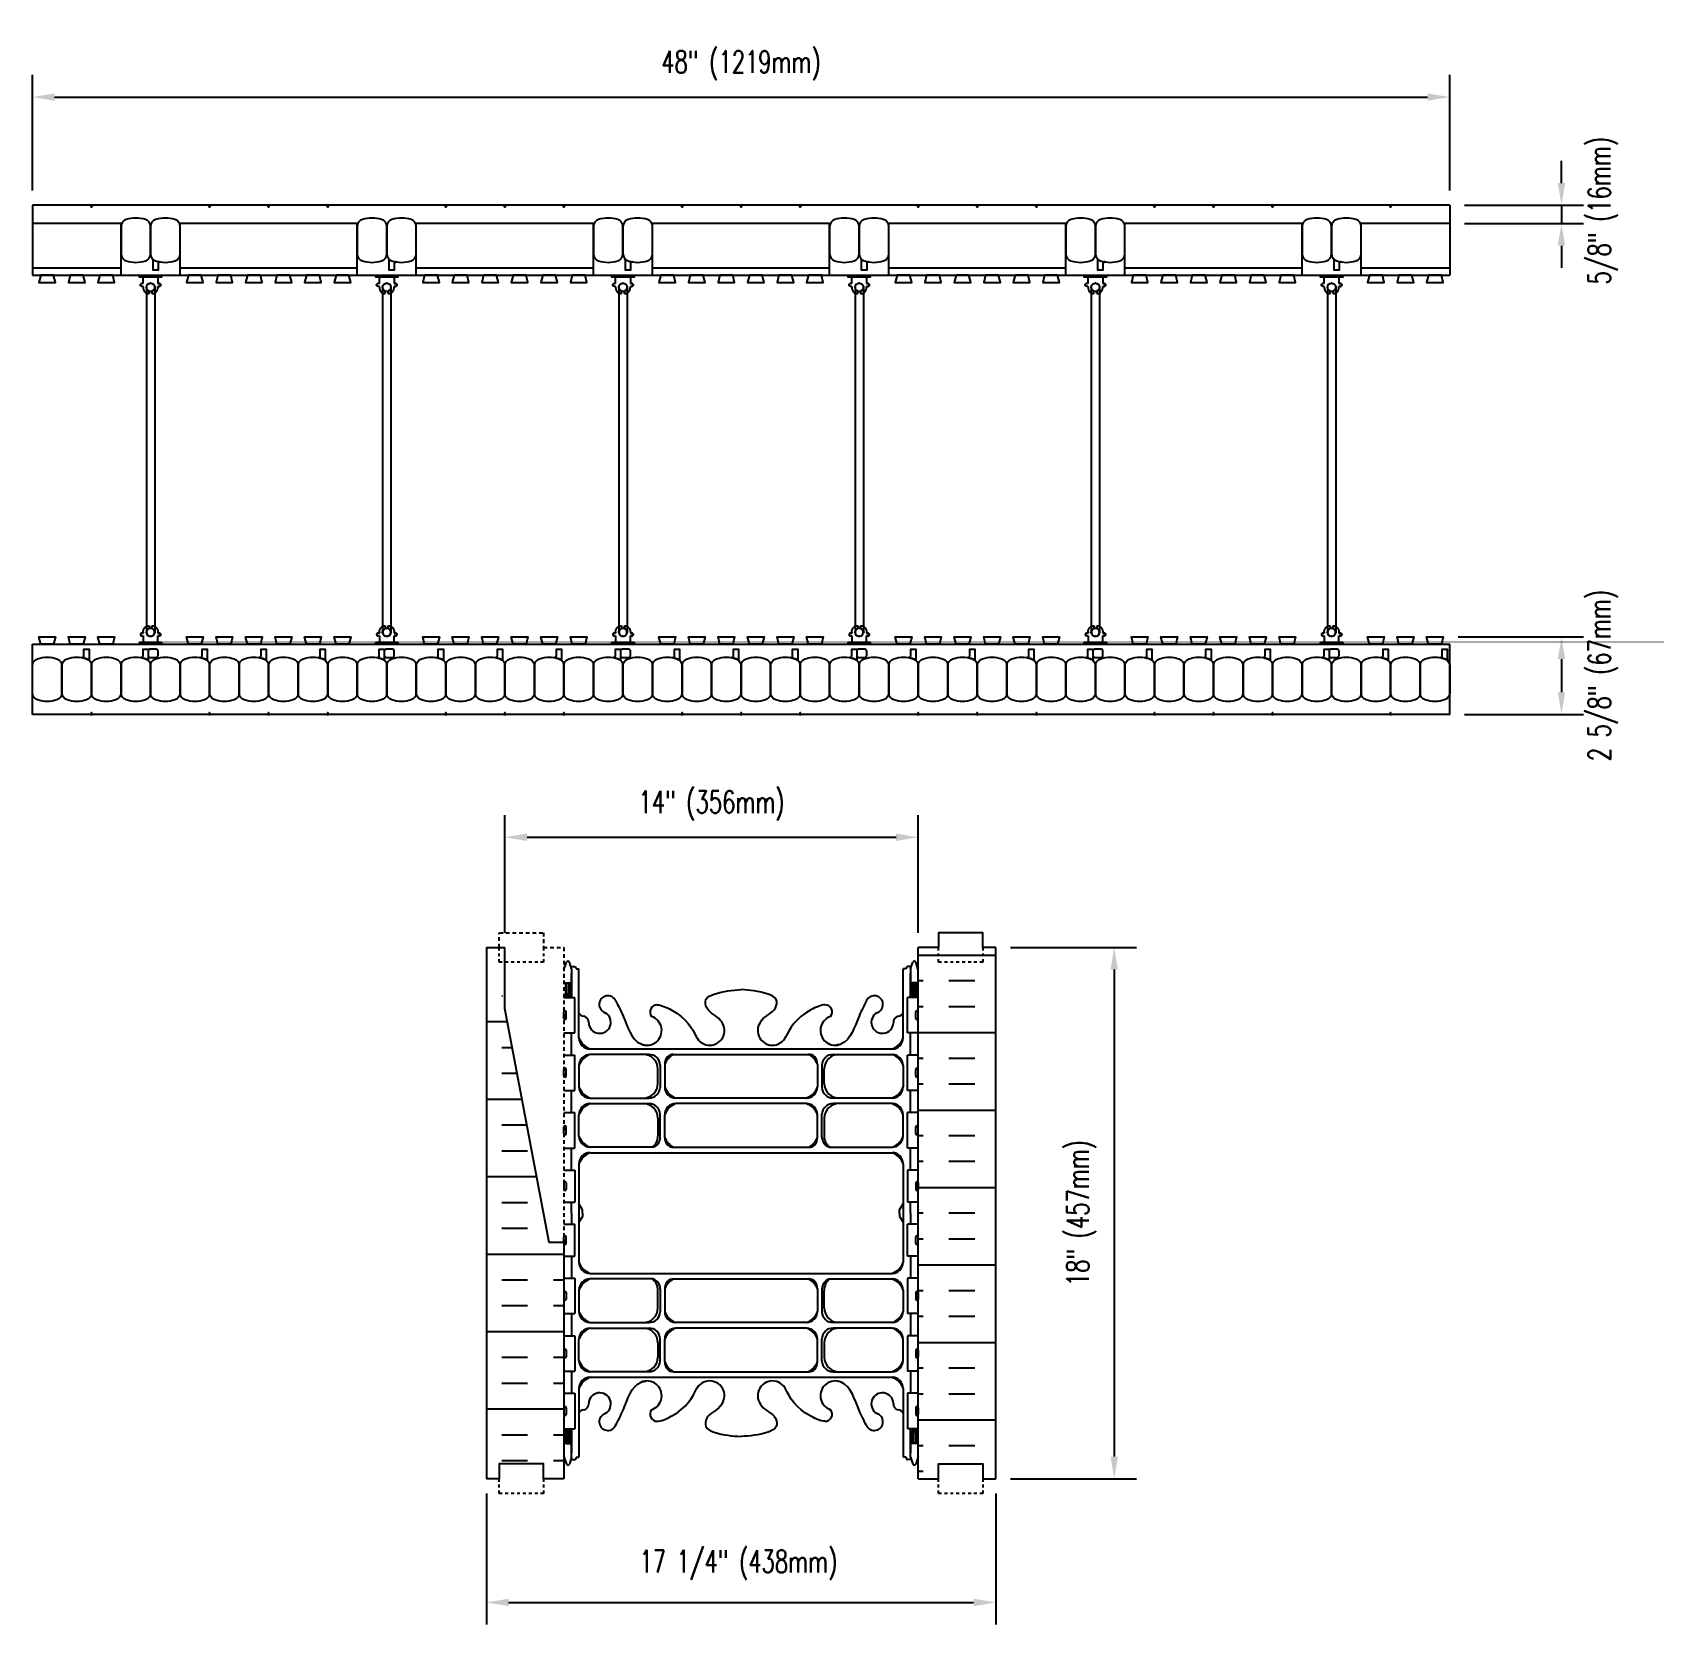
# Model space of a CAD drawing. Header units: inches. Extents: x 413.3 to 468.2, y 197.8 to 251.7.
import ezdxf

# ---------------------------------------------------------------- set-up
doc = ezdxf.new("R2010")
doc.units = ezdxf.units.IN
doc.header["$MEASUREMENT"] = 0
doc.linetypes.add('DASHED2', pattern=[0.375, 0.25, -0.125])
doc.linetypes.add('HIDDEN2', pattern=[0.1875, 0.125, -0.0625])
for name, color, linetype in [('HATCH', 12, 'Continuous'), ('Hidden2', 12, 'HIDDEN2'), ('line25', 2, 'Continuous'), ('LINE50', 5, 'Continuous'), ('LINE9', 9, 'Continuous'), ('TEXT', 4, 'Continuous'), ('Web_Edge', 9, 'Continuous')]:
    doc.layers.add(name, color=color, linetype=linetype)
doc.styles.add('DIM', font='romans.shx', dxfattribs={"width": 0.7})
doc.dimstyles.new('ext_8', dxfattribs={"dimscale": 8, "dimtxt": 0.09375, "dimasz": 0.09375, "dimexe": 0.09375, "dimexo": 0.0625, "dimgap": 0.0625, "dimtad": 1, "dimdec": 3, "dimzin": 3, "dimdsep": 46, "dimlunit": 4, "dimtxsty": 'DIM', "dimcen": 0.09, "dimdle": 0.09375, "dimclrt": 4, "dimadec": 0, "dimazin": 0, "dimtfac": 1, "dimtdec": 3, "dimtmove": 2, "dimatfit": 3, "dimfxl": 0, "dimfrac": 2, "dimtolj": 1, "dimtzin": 0, "dimarcsym": 0})

msp = doc.modelspace()

# ---------------------------------------------------------------- blocks, each defined once
blk = doc.blocks.new('*D29')
at = {"layer": 'Defpoints', "color": 0}
for p in [(461.257, 249.504), (413.257, 245.842), (461.257, 245.842)]:
    blk.add_point(p, dxfattribs=at)
at = {"layer": 'TEXT', "color": 0, "lineweight": -2}
for p, q in [((413.257, 246.342), (413.257, 250.254)), ((461.257, 246.342), (461.257, 250.254)), ((414.007, 249.504), (460.507, 249.504))]:
    blk.add_line(p, q, dxfattribs=at)
at = {"layer": 'TEXT', "color": 0}
for points in [[(414.007, 249.629), (414.007, 249.379), (413.257, 249.504)], [(460.507, 249.629), (460.507, 249.379), (461.257, 249.504)]]:
    blk.add_solid(points, dxfattribs=at)
at = {"layer": 'TEXT', "color": 4, "insert": (437.257, 250.576), "char_height": 0.75, "attachment_point": 5, "style": 'DIM'}
blk.add_mtext('\\A1;48" (1219mm)', dxfattribs=at)
blk = doc.blocks.new('*D30')
at = {"layer": 'Defpoints', "color": 0}
for p in [(461.257, 245.842), (461.257, 245.217), (465.042, 245.217)]:
    blk.add_point(p, dxfattribs=at)
at = {"layer": 'TEXT', "color": 0, "lineweight": -2}
for p, q in [((465.042, 246.592), (465.042, 247.342)), ((461.757, 245.842), (465.792, 245.842)), ((465.042, 245.842), (465.042, 245.217)), ((461.757, 245.217), (465.792, 245.217)), ((465.042, 244.467), (465.042, 243.717))]:
    blk.add_line(p, q, dxfattribs=at)
at = {"layer": 'TEXT', "color": 0}
for points in [[(464.917, 246.592), (465.167, 246.592), (465.042, 245.842)], [(464.917, 244.467), (465.167, 244.467), (465.042, 245.217)]]:
    blk.add_solid(points, dxfattribs=at)
at = {"layer": 'TEXT', "color": 4, "insert": (466.451, 245.655), "char_height": 0.75, "attachment_point": 5, "rotation": 90, "style": 'DIM'}
blk.add_mtext('\\A1;5/8" (16mm)', dxfattribs=at)
blk = doc.blocks.new('*D31')
at = {"layer": 'Defpoints', "color": 0}
for p in [(461.039, 231.217), (461.257, 228.592), (465.042, 228.592)]:
    blk.add_point(p, dxfattribs=at)
at = {"layer": 'TEXT', "color": 0, "lineweight": -2}
for p, q in [((461.539, 231.217), (465.792, 231.217)), ((465.042, 230.467), (465.042, 229.342)), ((461.757, 228.592), (465.792, 228.592))]:
    blk.add_line(p, q, dxfattribs=at)
at = {"layer": 'TEXT', "color": 0}
for points in [[(464.917, 230.467), (465.167, 230.467), (465.042, 231.217)], [(464.917, 229.342), (465.167, 229.342), (465.042, 228.592)]]:
    blk.add_solid(points, dxfattribs=at)
at = {"layer": 'TEXT', "color": 4, "insert": (466.451, 229.905), "char_height": 0.75, "attachment_point": 5, "rotation": 90, "style": 'DIM'}
blk.add_mtext('\\A1;2 5/8" (67mm)', dxfattribs=at)
blk = doc.blocks.new('*D32')
at = {"layer": 'Defpoints', "color": 0}
for p in [(445.883, 220.696), (445.883, 202.696), (449.895, 202.696)]:
    blk.add_point(p, dxfattribs=at)
at = {"layer": 'TEXT', "color": 0, "lineweight": -2}
for p, q in [((446.383, 220.696), (450.645, 220.696)), ((449.895, 219.946), (449.895, 203.446)), ((446.383, 202.696), (450.645, 202.696))]:
    blk.add_line(p, q, dxfattribs=at)
at = {"layer": 'TEXT', "color": 0}
for points in [[(449.77, 219.946), (450.02, 219.946), (449.895, 220.696)], [(449.77, 203.446), (450.02, 203.446), (449.895, 202.696)]]:
    blk.add_solid(points, dxfattribs=at)
at = {"layer": 'TEXT', "color": 4, "insert": (448.786, 211.696), "char_height": 0.75, "attachment_point": 5, "rotation": 90, "style": 'DIM'}
blk.add_mtext('\\A1;18" (457mm)', dxfattribs=at)
blk = doc.blocks.new('*D33')
at = {"layer": 'Defpoints', "color": 0}
for p in [(443.258, 224.429), (429.258, 220.696), (443.258, 220.696)]:
    blk.add_point(p, dxfattribs=at)
at = {"layer": 'TEXT', "color": 0, "lineweight": -2}
for p, q in [((429.258, 221.196), (429.258, 225.179)), ((443.258, 221.196), (443.258, 225.179)), ((430.008, 224.429), (442.508, 224.429))]:
    blk.add_line(p, q, dxfattribs=at)
at = {"layer": 'TEXT', "color": 0}
for points in [[(430.008, 224.554), (430.008, 224.304), (429.258, 224.429)], [(442.508, 224.554), (442.508, 224.304), (443.258, 224.429)]]:
    blk.add_solid(points, dxfattribs=at)
at = {"layer": 'TEXT', "color": 4, "insert": (436.258, 225.5), "char_height": 0.75, "attachment_point": 5, "style": 'DIM'}
blk.add_mtext('\\A1;14" (356mm)', dxfattribs=at)
blk = doc.blocks.new('*D34')
at = {"layer": 'Defpoints', "color": 0}
for p in [(428.633, 202.696), (445.883, 202.696), (445.883, 198.506)]:
    blk.add_point(p, dxfattribs=at)
at = {"layer": 'TEXT', "color": 0, "lineweight": -2}
for p, q in [((428.633, 202.196), (428.633, 197.756)), ((445.883, 202.196), (445.883, 197.756)), ((429.383, 198.506), (445.133, 198.506))]:
    blk.add_line(p, q, dxfattribs=at)
at = {"layer": 'TEXT', "color": 0}
for points in [[(429.383, 198.631), (429.383, 198.381), (428.633, 198.506)], [(445.133, 198.631), (445.133, 198.381), (445.883, 198.506)]]:
    blk.add_solid(points, dxfattribs=at)
at = {"layer": 'TEXT', "color": 4, "insert": (437.167, 199.771), "char_height": 0.75, "attachment_point": 5, "style": 'DIM'}
blk.add_mtext('\\A1;17 1/4" (438mm)', dxfattribs=at)
blk = doc.blocks.new('WEB_12_CENTRE_TOP')
for p, q in [((11.688, 0.141), (0, 0.141)), ((11.688, -0.141), (0, -0.141))]:
    blk.add_line(p, q)
for centre in [(0, 0), (11.688, 0)]:
    blk.add_circle(centre, 0.141)
blk = doc.blocks.new('Connector')
blk.add_point((0.271, 0))
at = {"layer": 'LINE9'}
for p, q in [((0, 0.375), (0, -0.375)), ((0.062, -0.375), (0.062, 0.375)), ((0.281, 0.25), (0.062, 0.25))]:
    blk.add_line(p, q, dxfattribs=at)
for points, weights in [([(0.007, 0.375), (0.004, 0.375), (0, 0.375)], [1, 0.972587069138, 0.950305488115]), ([(0.327, 0.343), (0.308, 0.343), (0.281, 0.317), (0.281, 0.297)], [1, 0.85355339, 0.85355339, 1]), ([(0.328, 0.343), (0.327, 0.343), (0.327, 0.343)], [1, 0.70710678, 1]), ([(0.375, 0.297), (0.375, 0.317), (0.348, 0.343), (0.329, 0.343)], [1, 0.85355339, 0.85355339, 1]), ([(0.406, 0.25), (0.546, 0.25), (0.619, 0.131)], [0.958404415409, 0.794674173519, 0.864651571113]), ([(0.619, 0.052), (0.612, 0.049), (0.604, 0.049)], [0.83615024178, 0.892081430621, 1]), ([(0, -0.375), (0.004, -0.375), (0.007, -0.375)], [0.950305488115, 0.972587069138, 1]), ([(0.281, -0.297), (0.281, -0.317), (0.308, -0.343), (0.327, -0.343)], [1, 0.85355339, 0.85355339, 1]), ([(0.327, -0.343), (0.281, -0.343), (0.281, -0.297)], [1, 0.70710678, 1]), ([(0.329, -0.343), (0.348, -0.343), (0.375, -0.317), (0.375, -0.297)], [1, 0.85355339, 0.85355339, 1]), ([(0.375, -0.297), (0.375, -0.343), (0.329, -0.343)], [1, 0.70710678, 1]), ([(0.619, -0.131), (0.546, -0.25), (0.406, -0.25)], [0.864651574428, 0.794674169686, 0.958404415195]), ([(0.604, -0.049), (0.612, -0.049), (0.619, -0.052)], [1, 0.89208144177, 0.836150253337])]:
    blk.add_rational_spline(points, weights, degree=2, dxfattribs=at)
for points, degree in [([(0, 0.375), (0.002, 0.375), (0.005, 0.375), (0.007, 0.375)], 3), ([(0.007, 0.375), (0.021, 0.375), (0.051, 0.375), (0.062, 0.375), (0.062, 0.375)], 3), ([(0.281, 0.25), (0.281, 0.297)], 1), ([(0.327, 0.343), (0.327, 0.343), (0.328, 0.343), (0.328, 0.343)], 3), ([(0.328, 0.343), (0.329, 0.343), (0.329, 0.343), (0.329, 0.343)], 3), ([(0.375, 0.25), (0.375, 0.297)], 1), ([(0.406, 0.25), (0.375, 0.25)], 1), ([(0.406, 0.25), (0.406, 0.25)], 1), ([(0.406, 0.25), (0.406, 0.25)], 1), ([(0.406, 0.25), (0.406, 0.25)], 1), ([(0.406, 0.25), (0.406, 0.25)], 1), ([(0.406, 0.25), (0.406, 0.25)], 1), ([(0.406, 0.25), (0.406, 0.25)], 1), ([(0.406, 0.25), (0.406, 0.25)], 1), ([(0.406, 0.25), (0.406, 0.25)], 1), ([(0.406, 0.25), (0.406, 0.25)], 1), ([(0.406, 0.25), (0.406, 0.25)], 1), ([(0.406, 0.25), (0.406, 0.25)], 1), ([(0.406, 0.25), (0.406, 0.25)], 1), ([(0.406, 0.25), (0.406, 0.25)], 1), ([(0.406, 0.25), (0.406, 0.25)], 1), ([(0.406, 0.25), (0.406, 0.25)], 1), ([(0.406, 0.25), (0.406, 0.25)], 1), ([(0.406, 0.25), (0.406, 0.25)], 1), ([(0.406, 0.25), (0.406, 0.25)], 1), ([(0.406, 0.25), (0.406, 0.25)], 1), ([(0.406, 0.25), (0.406, 0.25)], 1), ([(0.406, 0.25), (0.406, 0.25)], 1), ([(0.406, 0.25), (0.406, 0.25)], 1), ([(0.406, 0.25), (0.406, 0.25)], 1), ([(0.406, 0.25), (0.406, 0.25)], 1), ([(0.604, 0.049), (0.532, 0.049)], 1), ([(0.532, 0.049), (0.532, 0.049)], 1), ([(0.532, 0.049), (0.532, 0.049)], 1), ([(0.532, 0.049), (0.532, 0.049)], 1), ([(0.532, 0.049), (0.532, 0.049)], 1), ([(0.532, 0.049), (0.532, 0.049)], 1), ([(0.532, 0.049), (0.532, 0.049)], 1), ([(0.532, 0.049), (0.532, 0.049)], 1), ([(0.532, 0.049), (0.532, 0.049)], 1), ([(0.532, 0.049), (0.532, 0.049)], 1), ([(0.532, 0.049), (0.532, 0.049)], 1), ([(0.604, 0.049), (0.609, 0.049), (0.614, 0.05), (0.619, 0.052)], 3), ([(0.604, 0.049), (0.604, 0.049)], 1), ([(0.604, 0.049), (0.604, 0.049)], 1), ([(0.604, 0.049), (0.604, 0.049)], 1), ([(0.604, 0.049), (0.604, 0.049)], 1), ([(0.619, 0.131), (0.619, 0.052)], 1), ([(0.619, 0.131), (0.619, 0.131)], 1), ([(0.619, 0.131), (0.619, 0.131)], 1), ([(0.619, 0.131), (0.619, 0.131)], 1), ([(0.619, 0.131), (0.619, 0.131)], 1), ([(0.007, -0.375), (0.005, -0.375), (0.002, -0.375), (0, -0.375)], 3), ([(0.062, -0.375), (0.062, -0.375), (0.051, -0.375), (0.021, -0.375), (0.007, -0.375)], 3), ([(0.062, -0.25), (0.281, -0.25)], 1), ([(0.281, -0.297), (0.281, -0.25)], 1), ([(0.281, -0.25), (0.281, -0.297)], 1), ([(0.328, -0.343), (0.328, -0.343), (0.327, -0.343), (0.327, -0.343)], 3), ([(0.329, -0.343), (0.329, -0.343), (0.329, -0.343), (0.328, -0.343)], 3), ([(0.375, -0.25), (0.375, -0.297)], 1), ([(0.375, -0.297), (0.375, -0.25)], 1), ([(0.406, -0.25), (0.375, -0.25)], 1), ([(0.406, -0.25), (0.406, -0.25)], 1), ([(0.406, -0.25), (0.406, -0.25)], 1), ([(0.406, -0.25), (0.406, -0.25)], 1), ([(0.406, -0.25), (0.406, -0.25)], 1), ([(0.406, -0.25), (0.406, -0.25)], 1), ([(0.406, -0.25), (0.406, -0.25)], 1), ([(0.406, -0.25), (0.406, -0.25)], 1), ([(0.406, -0.25), (0.406, -0.25)], 1), ([(0.406, -0.25), (0.406, -0.25)], 1), ([(0.406, -0.25), (0.406, -0.25)], 1), ([(0.406, -0.25), (0.406, -0.25)], 1), ([(0.532, -0.049), (0.604, -0.049)], 1), ([(0.604, -0.049), (0.58, -0.049), (0.556, -0.049), (0.532, -0.049)], 3), ([(0.532, -0.049), (0.532, -0.049)], 1), ([(0.532, -0.049), (0.532, -0.049)], 1), ([(0.532, -0.049), (0.532, -0.049)], 1), ([(0.532, -0.049), (0.532, -0.049)], 1), ([(0.619, -0.052), (0.614, -0.05), (0.609, -0.049), (0.604, -0.049)], 3), ([(0.604, -0.049), (0.604, -0.049)], 1), ([(0.604, -0.049), (0.604, -0.049)], 1), ([(0.604, -0.049), (0.604, -0.049)], 1), ([(0.604, -0.049), (0.604, -0.049)], 1), ([(0.604, -0.049), (0.604, -0.049)], 1), ([(0.604, -0.049), (0.604, -0.049)], 1), ([(0.604, -0.049), (0.604, -0.049)], 1), ([(0.604, -0.049), (0.604, -0.049)], 1), ([(0.619, -0.052), (0.619, -0.131)], 1), ([(0.619, -0.131), (0.619, -0.131)], 1), ([(0.619, -0.131), (0.619, -0.131)], 1), ([(0.619, -0.131), (0.619, -0.131)], 1), ([(0.619, -0.131), (0.619, -0.131)], 1)]:
    blk.add_open_spline(points, degree=degree, dxfattribs=at)
for points, weights, knots in [([(0.062, 0.375), (0.062, 0.375), (0.046, 0.375), (0.03, 0.375), (0.007, 0.375)], [0.868718858569, 0.861102746415, 1, 0.861102734288, 0.868718859898], [0, 0, 0, 0.5, 0.5, 1, 1, 1]), ([(0.532, 0.049), (0.472, 0.203), (0.333, 0.113), (0.157, 0), (0.333, -0.113), (0.472, -0.203), (0.532, -0.049)], [0.899508922286, 0.599718215298, 1, 0.54226024, 1, 0.599718224335, 0.899508908749], [0, 0, 0, 0.318112, 0.318112, 0.681888, 0.681888, 1, 1, 1]), ([(0.007, -0.375), (0.03, -0.375), (0.046, -0.375), (0.062, -0.375), (0.062, -0.375)], [0.868718859319, 0.861102739573, 1, 0.861102742958, 0.868718858948], [0, 0, 0, 0.5, 0.5, 1, 1, 1])]:
    blk.add_rational_spline(points, weights, degree=2, knots=knots, dxfattribs=at)

# ---------------------------------------------------------------- dimensions: what is measured, and where the dimension line sits
at = {"layer": 'TEXT'}
for base, p1, p2, text, picture, middle in [((461.2575, 249.5042), (413.2575, 245.8422), (461.2575, 245.8422), '48" (1219mm)', '*D29', (437.2575, 250.5756)), ((443.2575, 224.429), (429.2575, 220.6959), (443.2575, 220.6959), '14" (356mm)', '*D33', (436.2575, 225.5004))]:
    dim = msp.add_linear_dim(base=base, p1=p1, p2=p2, text=text, dimstyle='ext_8', dxfattribs=at)
    dim.commit()
    dim.dimension.update_dxf_attribs({"geometry": picture, "text_midpoint": middle})
for base, p1, p2, text, picture, middle in [((465.042, 245.2172), (461.2575, 245.8422), (461.2575, 245.2172), '5/8" (16mm)', '*D30', (466.4506, 245.6547)), ((465.042, 228.5922), (461.0386, 231.2172), (461.2575, 228.5922), '2 5/8" (67mm)', '*D31', (466.4506, 229.9047)), ((449.8949, 202.6959), (445.8825, 220.6959), (445.8825, 202.6959), '18" (457mm)', '*D32', (448.7859, 211.6959))]:
    dim = msp.add_linear_dim(base=base, p1=p1, p2=p2, angle=90, text=text, dimstyle='ext_8', dxfattribs=at)
    dim.commit()
    dim.dimension.update_dxf_attribs({"geometry": picture, "text_midpoint": middle, "dimtype": 160})
dim = msp.add_linear_dim(base=(445.8825, 198.506), p1=(428.6325, 202.6959), p2=(445.8825, 202.6959), text='17 1/4" (438mm)', dimstyle='ext_8', dxfattribs=at)
dim.commit()
dim.dimension.update_dxf_attribs({"geometry": '*D34', "text_midpoint": (437.1666, 199.7709), "dimtype": 160})

# ---------------------------------------------------------------- hatches: boundary and pattern name
at = {"layer": 'HATCH'}
h = msp.add_hatch(dxfattribs=at)
h.set_pattern_fill('INSUL', color=256, scale=7, style=0)
h.set_pattern_definition([(180, (3369.419, -194.3136), (0, 2.625), []), (180, (3369.419, -193.4386), (0, 2.625), [0.875, -0.875]), (180, (3369.419, -192.5636), (0, 2.625), [0.875, -0.875])])
h.paths.add_polyline_path([(445.8825, 202.6959), (445.445, 202.6959), (445.445, 203.1959), (443.945, 203.1959), (443.945, 202.6959), (443.2575, 202.6959), (443.2575, 220.6959), (443.945, 220.6959), (443.945, 221.1959), (445.445, 221.1959), (445.445, 220.6959), (445.8825, 220.6959)])
h = msp.add_hatch(dxfattribs=at)
h.set_pattern_fill('INSUL', color=256, scale=7, style=0)
h.set_pattern_definition([(0, (-2498.5994, -249.0668), (0, 2.625), []), (0, (-2498.5994, -248.1918), (0, 2.625), [0.875, -0.875]), (0, (-2498.5994, -247.3168), (0, 2.625), [0.875, -0.875])])
edge = h.paths.add_edge_path()
edge.add_line((431.2575, 210.6959), (430.7575, 210.6959))
edge.add_line((430.7575, 210.6959), (429.0075, 219.9459))
edge.add_line((429.0075, 219.9459), (429.0075, 220.6959))
edge.add_line((429.0075, 220.6959), (428.6325, 220.6959))
edge.add_line((428.6325, 220.6959), (428.6325, 202.6959))
edge.add_line((428.6325, 202.6959), (429.07, 202.6959))
edge.add_line((429.07, 202.6959), (429.07, 203.1959))
edge.add_line((429.07, 203.1959), (430.57, 203.1959))
edge.add_line((430.57, 203.1959), (430.57, 202.6959))
edge.add_line((430.57, 202.6959), (431.0075, 202.6959))
edge.add_line((431.2575, 210.6959), (431.2575, 202.6959))

# ---------------------------------------------------------------- linework, layer by layer
at = {"layer": 'Hidden2'}
msp.add_lwpolyline([(429.0075, 220.6959), (429.07, 220.6959), (429.07, 221.1959), (430.57, 221.1959), (430.57, 220.6959), (431.2575, 220.6959), (431.2575, 210.6959)], dxfattribs=at)
at = {"layer": 'line25'}
for p, q in [((416.2575, 245.2172), (413.2575, 245.2172)), ((424.2575, 245.2172), (418.2575, 245.2172)), ((432.2574, 245.2172), (426.2575, 245.2172)), ((440.2575, 245.2172), (434.2574, 245.2172)), ((448.2575, 245.2172), (442.2575, 245.2172)), ((456.2575, 245.2172), (450.2575, 245.2172)), ((461.2575, 245.2172), (458.2575, 245.2172)), ((413.2575, 243.4672), (461.2575, 243.4672)), ((413.2575, 230.9672), (461.2575, 230.9672)), ((443.2575, 202.6959), (443.2575, 220.6959)), ((431.2575, 219.0009), (431.6225, 219.0009)), ((431.6225, 217.8009), (431.6225, 219.0009)), ((443.2575, 219.0009), (442.8926, 219.0009)), ((442.8926, 217.8009), (442.8926, 219.0009)), ((431.2575, 218.2909), (431.2575, 218.5109)), ((431.2575, 218.4559), (431.2575, 218.4559)), ((431.2575, 218.3459), (431.2575, 218.3459)), ((431.2975, 218.5509), (431.2975, 218.5509)), ((431.2975, 218.2509), (431.2975, 218.2509)), ((431.3375, 218.2909), (431.3375, 218.5109)), ((443.1775, 218.2909), (443.1775, 218.5109)), ((443.2175, 218.5509), (443.2175, 218.5509)), ((443.2175, 218.2509), (443.2175, 218.2509)), ((443.2575, 218.2909), (443.2575, 218.5109)), ((443.2575, 218.4559), (443.2575, 218.4559)), ((443.2575, 218.3459), (443.2575, 218.3459)), ((431.2575, 217.8009), (431.6225, 217.8009)), ((443.2575, 217.8009), (442.8926, 217.8009)), ((431.2575, 217.0509), (431.6225, 217.0509)), ((431.6225, 215.8509), (431.6225, 217.0509)), ((443.2575, 217.0509), (442.8926, 217.0509)), ((442.8926, 215.8509), (442.8926, 217.0509)), ((431.2575, 216.3409), (431.2575, 216.5609)), ((431.2575, 216.5059), (431.2575, 216.5059)), ((431.2975, 216.6009), (431.2975, 216.6009)), ((431.3375, 216.3409), (431.3375, 216.5609)), ((443.1775, 216.3409), (443.1775, 216.5609)), ((443.2175, 216.6009), (443.2175, 216.6009)), ((443.2575, 216.3409), (443.2575, 216.5609)), ((443.2575, 216.5059), (443.2575, 216.5059)), ((431.2575, 216.3959), (431.2575, 216.3959)), ((431.2975, 216.3009), (431.2975, 216.3009)), ((443.2175, 216.3009), (443.2175, 216.3009)), ((443.2575, 216.3959), (443.2575, 216.3959)), ((431.2575, 215.8509), (431.6225, 215.8509)), ((443.2575, 215.8509), (442.8926, 215.8509)), ((431.2575, 215.1009), (431.6225, 215.1009)), ((431.6225, 213.9009), (431.6225, 215.1009)), ((443.2575, 215.1009), (442.8926, 215.1009)), ((442.8926, 213.9009), (442.8926, 215.1009)), ((431.2575, 214.3909), (431.2575, 214.6109)), ((431.2575, 214.5559), (431.2575, 214.5559)), ((431.2575, 214.4459), (431.2575, 214.4459)), ((431.2975, 214.6509), (431.2975, 214.6509)), ((431.2975, 214.3509), (431.2975, 214.3509)), ((431.3375, 214.3909), (431.3375, 214.6109)), ((443.1775, 214.3909), (443.1775, 214.6109)), ((443.2175, 214.6509), (443.2175, 214.6509)), ((443.2175, 214.3509), (443.2175, 214.3509)), ((443.2575, 214.3909), (443.2575, 214.6109)), ((443.2575, 214.5559), (443.2575, 214.5559)), ((443.2575, 214.4459), (443.2575, 214.4459)), ((431.2575, 213.9009), (431.6225, 213.9009)), ((443.2575, 213.9009), (442.8926, 213.9009)), ((431.2575, 213.1509), (431.6225, 213.1509)), ((431.2575, 212.7209), (431.2575, 212.5009)), ((431.2575, 212.6659), (431.2575, 212.6659)), ((431.2975, 212.7609), (431.2975, 212.7609)), ((431.3375, 212.7209), (431.3375, 212.5009)), ((431.6225, 213.1509), (431.6225, 212.0709)), ((443.2575, 213.1509), (442.8926, 213.1509)), ((442.8926, 213.1509), (442.8926, 212.0709)), ((443.1775, 212.7209), (443.1775, 212.5009)), ((443.2175, 212.7609), (443.2175, 212.7609)), ((443.2575, 212.7209), (443.2575, 212.5009)), ((443.2575, 212.6659), (443.2575, 212.6659)), ((431.2575, 212.5559), (431.2575, 212.5559)), ((431.2575, 212.0709), (431.6225, 212.0709)), ((431.2975, 212.4609), (431.2975, 212.4609)), ((443.2575, 212.0709), (442.8926, 212.0709)), ((443.2175, 212.4609), (443.2175, 212.4609)), ((443.2575, 212.5559), (443.2575, 212.5559)), ((431.2575, 211.3209), (431.6225, 211.3209)), ((431.6225, 210.2409), (431.6225, 211.3209)), ((443.2575, 211.3209), (442.8926, 211.3209)), ((442.8926, 210.2409), (442.8926, 211.3209)), ((431.2575, 210.6709), (431.2575, 210.8909)), ((431.2575, 210.8359), (431.2575, 210.8359)), ((431.2575, 210.7259), (431.2575, 210.7259)), ((431.2575, 210.6959), (431.2575, 202.6959)), ((431.2975, 210.9309), (431.2975, 210.9309)), ((431.2975, 210.6309), (431.2975, 210.6309)), ((431.3375, 210.6709), (431.3375, 210.8909)), ((443.1775, 210.6709), (443.1775, 210.8909)), ((443.2175, 210.9309), (443.2175, 210.9309)), ((443.2175, 210.6309), (443.2175, 210.6309)), ((443.2575, 210.6709), (443.2575, 210.8909)), ((443.2575, 210.8359), (443.2575, 210.8359)), ((443.2575, 210.7259), (443.2575, 210.7259)), ((431.2575, 210.2409), (431.6225, 210.2409)), ((443.2575, 210.2409), (442.8926, 210.2409)), ((431.2575, 209.4909), (431.6225, 209.4909)), ((431.6225, 209.4909), (431.6225, 208.2909)), ((443.2575, 209.4909), (442.8926, 209.4909)), ((442.8926, 209.4909), (442.8926, 208.2909)), ((431.2575, 209.0009), (431.2575, 208.7809)), ((431.2575, 208.9459), (431.2575, 208.9459)), ((431.2575, 208.8359), (431.2575, 208.8359)), ((431.2975, 209.0409), (431.2975, 209.0409)), ((431.3375, 209.0009), (431.3375, 208.7809)), ((443.1775, 209.0009), (443.1775, 208.7809)), ((443.2175, 209.0409), (443.2175, 209.0409)), ((443.2575, 209.0009), (443.2575, 208.7809)), ((443.2575, 208.9459), (443.2575, 208.9459)), ((443.2575, 208.8359), (443.2575, 208.8359)), ((431.2575, 208.2909), (431.6225, 208.2909)), ((431.2975, 208.7409), (431.2975, 208.7409)), ((443.2575, 208.2909), (442.8926, 208.2909)), ((443.2175, 208.7409), (443.2175, 208.7409)), ((431.2575, 207.5409), (431.6225, 207.5409)), ((431.6225, 207.5409), (431.6225, 206.3409)), ((443.2575, 207.5409), (442.8926, 207.5409)), ((442.8926, 207.5409), (442.8926, 206.3409)), ((431.2575, 207.0509), (431.2575, 206.8309)), ((431.2575, 206.9959), (431.2575, 206.9959)), ((431.2575, 206.8859), (431.2575, 206.8859)), ((431.2975, 206.7909), (431.2975, 206.7909)), ((431.3375, 207.0509), (431.3375, 206.8309)), ((443.1775, 207.0509), (443.1775, 206.8309)), ((443.2175, 206.7909), (443.2175, 206.7909)), ((443.2575, 207.0509), (443.2575, 206.8309)), ((443.2575, 206.9959), (443.2575, 206.9959)), ((443.2575, 206.8859), (443.2575, 206.8859)), ((431.2575, 206.3409), (431.6225, 206.3409)), ((443.2575, 206.3409), (442.8926, 206.3409)), ((431.2575, 205.5909), (431.6225, 205.5909)), ((431.6225, 205.5909), (431.6225, 204.3909)), ((443.2575, 205.5909), (442.8926, 205.5909)), ((442.8926, 205.5909), (442.8926, 204.3909)), ((431.2575, 205.1009), (431.2575, 204.8809)), ((431.2575, 205.0459), (431.2575, 205.0459)), ((431.2575, 204.9359), (431.2575, 204.9359)), ((431.2975, 205.1409), (431.2975, 205.1409)), ((431.3375, 205.1009), (431.3375, 204.8809)), ((443.1775, 205.1009), (443.1775, 204.8809)), ((443.2175, 205.1409), (443.2175, 205.1409)), ((443.2575, 205.1009), (443.2575, 204.8809)), ((443.2575, 205.0459), (443.2575, 205.0459)), ((443.2575, 204.9359), (443.2575, 204.9359)), ((431.2575, 204.3909), (431.6225, 204.3909)), ((431.2975, 204.8409), (431.2975, 204.8409)), ((443.2575, 204.3909), (442.8926, 204.3909)), ((443.2175, 204.8409), (443.2175, 204.8409))]:
    msp.add_line(p, q, dxfattribs=at)
for points in [[(413.5386, 243.4672), (413.4763, 243.2172), (414.0386, 243.2172), (413.9763, 243.4672)], [(414.5386, 243.4672), (414.4763, 243.2172), (415.0386, 243.2172), (414.9763, 243.4672)], [(415.5386, 243.4672), (415.4763, 243.2172), (416.0386, 243.2172), (415.9763, 243.4672)], [(418.5386, 243.4672), (418.4763, 243.2172), (419.0386, 243.2172), (418.9763, 243.4672)], [(419.5386, 243.4672), (419.4763, 243.2172), (420.0386, 243.2172), (419.9763, 243.4672)], [(420.5386, 243.4672), (420.4763, 243.2172), (421.0386, 243.2172), (420.9763, 243.4672)], [(421.5386, 243.4672), (421.4763, 243.2172), (422.0386, 243.2172), (421.9763, 243.4672)], [(422.5386, 243.4672), (422.4763, 243.2172), (423.0386, 243.2172), (422.9763, 243.4672)], [(423.5386, 243.4672), (423.4763, 243.2172), (424.0386, 243.2172), (423.9763, 243.4672)], [(426.5386, 243.4672), (426.4763, 243.2172), (427.0386, 243.2172), (426.9763, 243.4672)], [(427.5386, 243.4672), (427.4763, 243.2172), (428.0386, 243.2172), (427.9763, 243.4672)], [(428.5386, 243.4672), (428.4763, 243.2172), (429.0386, 243.2172), (428.9763, 243.4672)], [(429.5386, 243.4672), (429.4763, 243.2172), (430.0386, 243.2172), (429.9763, 243.4672)], [(430.5386, 243.4672), (430.4763, 243.2172), (431.0386, 243.2172), (430.9763, 243.4672)], [(431.5386, 243.4672), (431.4763, 243.2172), (432.0386, 243.2172), (431.9763, 243.4672)], [(434.5386, 243.4672), (434.4763, 243.2172), (435.0386, 243.2172), (434.9763, 243.4672)], [(435.5386, 243.4672), (435.4763, 243.2172), (436.0386, 243.2172), (435.9763, 243.4672)], [(436.5386, 243.4672), (436.4763, 243.2172), (437.0386, 243.2172), (436.9763, 243.4672)], [(437.5386, 243.4672), (437.4763, 243.2172), (438.0386, 243.2172), (437.9763, 243.4672)], [(438.5386, 243.4672), (438.4763, 243.2172), (439.0386, 243.2172), (438.9763, 243.4672)], [(439.5386, 243.4672), (439.4763, 243.2172), (440.0386, 243.2172), (439.9763, 243.4672)], [(442.5386, 243.4672), (442.4763, 243.2172), (443.0386, 243.2172), (442.9763, 243.4672)], [(443.5386, 243.4672), (443.4763, 243.2172), (444.0386, 243.2172), (443.9763, 243.4672)], [(444.5386, 243.4672), (444.4763, 243.2172), (445.0386, 243.2172), (444.9763, 243.4672)], [(445.5386, 243.4672), (445.4763, 243.2172), (446.0386, 243.2172), (445.9763, 243.4672)], [(446.5386, 243.4672), (446.4763, 243.2172), (447.0386, 243.2172), (446.9763, 243.4672)], [(447.5386, 243.4672), (447.4763, 243.2172), (448.0386, 243.2172), (447.9763, 243.4672)], [(450.5386, 243.4672), (450.4763, 243.2172), (451.0386, 243.2172), (450.9763, 243.4672)], [(451.5386, 243.4672), (451.4763, 243.2172), (452.0386, 243.2172), (451.9763, 243.4672)], [(452.5386, 243.4672), (452.4763, 243.2172), (453.0386, 243.2172), (452.9763, 243.4672)], [(453.5386, 243.4672), (453.4763, 243.2172), (454.0386, 243.2172), (453.9763, 243.4672)], [(454.5386, 243.4672), (454.4763, 243.2172), (455.0386, 243.2172), (454.9763, 243.4672)], [(455.5386, 243.4672), (455.4763, 243.2172), (456.0386, 243.2172), (455.9763, 243.4672)], [(458.5386, 243.4672), (458.4763, 243.2172), (459.0386, 243.2172), (458.9763, 243.4672)], [(459.5386, 243.4672), (459.4763, 243.2172), (460.0386, 243.2172), (459.9763, 243.4672)], [(460.5386, 243.4672), (460.4763, 243.2172), (461.0386, 243.2172), (460.9763, 243.4672)], [(413.5386, 230.9672), (413.4763, 231.2172), (414.0386, 231.2172), (413.9763, 230.9672)], [(414.5386, 230.9672), (414.4763, 231.2172), (415.0386, 231.2172), (414.9763, 230.9672)], [(415.5386, 230.9672), (415.4763, 231.2172), (416.0386, 231.2172), (415.9763, 230.9672)], [(418.5386, 230.9672), (418.4763, 231.2172), (419.0386, 231.2172), (418.9763, 230.9672)], [(419.5386, 230.9672), (419.4763, 231.2172), (420.0386, 231.2172), (419.9763, 230.9672)], [(420.5386, 230.9672), (420.4763, 231.2172), (421.0386, 231.2172), (420.9763, 230.9672)], [(421.5386, 230.9672), (421.4763, 231.2172), (422.0386, 231.2172), (421.9763, 230.9672)], [(422.5386, 230.9672), (422.4763, 231.2172), (423.0386, 231.2172), (422.9763, 230.9672)], [(423.5386, 230.9672), (423.4763, 231.2172), (424.0386, 231.2172), (423.9763, 230.9672)], [(426.5386, 230.9672), (426.4763, 231.2172), (427.0386, 231.2172), (426.9763, 230.9672)], [(427.5386, 230.9672), (427.4763, 231.2172), (428.0386, 231.2172), (427.9763, 230.9672)], [(428.5386, 230.9672), (428.4763, 231.2172), (429.0386, 231.2172), (428.9763, 230.9672)], [(429.5386, 230.9672), (429.4763, 231.2172), (430.0386, 231.2172), (429.9763, 230.9672)], [(430.5386, 230.9672), (430.4763, 231.2172), (431.0386, 231.2172), (430.9763, 230.9672)], [(431.5386, 230.9672), (431.4763, 231.2172), (432.0386, 231.2172), (431.9763, 230.9672)], [(434.5386, 230.9672), (434.4763, 231.2172), (435.0386, 231.2172), (434.9763, 230.9672)], [(435.5386, 230.9672), (435.4763, 231.2172), (436.0386, 231.2172), (435.9763, 230.9672)], [(436.5386, 230.9672), (436.4763, 231.2172), (437.0386, 231.2172), (436.9763, 230.9672)], [(437.5386, 230.9672), (437.4763, 231.2172), (438.0386, 231.2172), (437.9763, 230.9672)], [(438.5386, 230.9672), (438.4763, 231.2172), (439.0386, 231.2172), (438.9763, 230.9672)], [(439.5386, 230.9672), (439.4763, 231.2172), (440.0386, 231.2172), (439.9763, 230.9672)], [(442.5386, 230.9672), (442.4763, 231.2172), (443.0386, 231.2172), (442.9763, 230.9672)], [(443.5386, 230.9672), (443.4763, 231.2172), (444.0386, 231.2172), (443.9763, 230.9672)], [(444.5386, 230.9672), (444.4763, 231.2172), (445.0386, 231.2172), (444.9763, 230.9672)], [(445.5386, 230.9672), (445.4763, 231.2172), (446.0386, 231.2172), (445.9763, 230.9672)], [(446.5386, 230.9672), (446.4763, 231.2172), (447.0386, 231.2172), (446.9763, 230.9672)], [(447.5386, 230.9672), (447.4763, 231.2172), (448.0386, 231.2172), (447.9763, 230.9672)], [(450.5386, 230.9672), (450.4763, 231.2172), (451.0386, 231.2172), (450.9763, 230.9672)], [(451.5386, 230.9672), (451.4763, 231.2172), (452.0386, 231.2172), (451.9763, 230.9672)], [(452.5386, 230.9672), (452.4763, 231.2172), (453.0386, 231.2172), (452.9763, 230.9672)], [(453.5386, 230.9672), (453.4763, 231.2172), (454.0386, 231.2172), (453.9763, 230.9672)], [(454.5386, 230.9672), (454.4763, 231.2172), (455.0386, 231.2172), (454.9763, 230.9672)], [(455.5386, 230.9672), (455.4763, 231.2172), (456.0386, 231.2172), (455.9763, 230.9672)], [(458.5386, 230.9672), (458.4763, 231.2172), (459.0386, 231.2172), (458.9763, 230.9672)], [(459.5386, 230.9672), (459.4763, 231.2172), (460.0386, 231.2172), (459.9763, 230.9672)], [(460.5386, 230.9672), (460.4763, 231.2172), (461.0386, 231.2172), (460.9763, 230.9672)]]:
    msp.add_lwpolyline(points, close=True, dxfattribs=at)
for centre, start, end in [((431.2975, 218.5109), 90, 180), ((431.2975, 218.2909), 180, 270), ((431.2975, 218.5109), 360, 90), ((431.2975, 218.2909), 270, 0), ((443.2175, 218.5109), 90, 180), ((443.2175, 218.2909), 180, 270), ((443.2175, 218.5109), 0, 90), ((443.2175, 218.2909), 270, 0), ((431.2975, 216.5609), 90, 180), ((431.2975, 216.5609), 360, 90), ((443.2175, 216.5609), 90, 180), ((443.2175, 216.5609), 0, 90), ((431.2975, 216.3409), 180, 270), ((431.2975, 216.3409), 270, 0), ((443.2175, 216.3409), 180, 270), ((443.2175, 216.3409), 270, 0), ((431.2975, 214.6109), 90, 180), ((431.2975, 214.3909), 180, 270), ((431.2975, 214.6109), 360, 90), ((431.2975, 214.3909), 270, 0), ((443.2175, 214.6109), 90, 180), ((443.2175, 214.3909), 180, 270), ((443.2175, 214.6109), 0, 90), ((443.2175, 214.3909), 270, 0), ((431.2975, 212.7209), 90, 180), ((431.2975, 212.7209), 0, 90), ((443.2175, 212.7209), 90, 180), ((443.2175, 212.7209), 360, 90), ((431.2975, 212.5009), 180, 270), ((431.2975, 212.5009), 270, 0), ((443.2175, 212.5009), 180, 270), ((443.2175, 212.5009), 270, 0), ((431.2975, 210.8909), 90, 180), ((431.2975, 210.6709), 180, 270), ((431.2975, 210.8909), 360, 90), ((431.2975, 210.6709), 270, 0), ((443.2175, 210.8909), 90, 180), ((443.2175, 210.6709), 180, 270), ((443.2175, 210.8909), 0, 90), ((443.2175, 210.6709), 270, 0), ((431.2975, 209.0009), 90, 180), ((431.2975, 208.7809), 180, 270), ((431.2975, 209.0009), 0, 90), ((431.2975, 208.7809), 270, 0), ((443.2175, 209.0009), 90, 180), ((443.2175, 208.7809), 180, 270), ((443.2175, 209.0009), 360, 90), ((443.2175, 208.7809), 270, 0), ((431.2975, 207.0509), 90, 180), ((431.2975, 206.8309), 180, 270), ((431.2975, 207.0509), 0, 90), ((431.2975, 206.8309), 270, 0), ((443.2175, 207.0509), 90, 180), ((443.2175, 206.8309), 180, 270), ((443.2175, 207.0509), 360, 90), ((443.2175, 206.8309), 270, 0), ((431.2975, 205.1009), 90, 180), ((431.2975, 205.1009), 0, 90), ((443.2175, 205.1009), 90, 180), ((443.2175, 205.1009), 360, 90), ((431.2975, 204.8809), 180, 270), ((431.2975, 204.8809), 270, 0), ((443.2175, 204.8809), 180, 270), ((443.2175, 204.8809), 270, 0)]:
    msp.add_arc(centre, 0.04, start, end, dxfattribs=at)
at = {"layer": 'LINE50'}
for p, q in [((461.2575, 245.8422), (413.2575, 245.8422)), ((413.2575, 245.8422), (413.2575, 243.4672)), ((461.2575, 245.8422), (461.2575, 243.4672)), ((413.2575, 228.5922), (413.2575, 230.9672)), ((461.2575, 228.5922), (461.2575, 230.9672)), ((461.2575, 228.5922), (413.2575, 228.5922)), ((428.6325, 220.6959), (428.6325, 220.6959)), ((428.6325, 220.6959), (428.6325, 202.6959)), ((428.6325, 220.6959), (429.2575, 220.6959)), ((445.8825, 202.6959), (445.8825, 220.6959))]:
    msp.add_line(p, q, dxfattribs=at)
for points in [[(445.8825, 220.6959), (445.445, 220.6959), (445.445, 221.1959), (443.945, 221.1959), (443.945, 220.6959), (443.2575, 220.6959)], [(431.2575, 210.6959), (430.7575, 210.6959), (429.2575, 218.6245), (429.2575, 220.6959)], [(431.2575, 202.6959), (430.57, 202.6959), (430.57, 203.1959), (429.07, 203.1959), (429.07, 202.6959), (428.6325, 202.6959)], [(443.2575, 202.6959), (443.945, 202.6959), (443.945, 203.1959), (445.445, 203.1959), (445.445, 202.6959), (445.8825, 202.6959)]]:
    msp.add_lwpolyline(points, dxfattribs=at)
at = {"layer": 'LINE9'}
for p, q in [((416.2575, 243.4672), (416.2575, 245.2172)), ((418.2575, 243.4672), (418.2575, 245.2172)), ((424.2575, 243.4672), (424.2575, 245.2172)), ((426.2575, 243.4672), (426.2575, 245.2172)), ((432.2574, 243.4672), (432.2574, 245.2172)), ((434.2574, 243.4672), (434.2574, 245.2172)), ((440.2575, 243.4672), (440.2575, 245.2172)), ((442.2575, 243.4672), (442.2575, 245.2172)), ((448.2575, 243.4672), (448.2575, 245.2172)), ((450.2575, 243.4672), (450.2575, 245.2172)), ((456.2575, 243.4672), (456.2575, 245.2172)), ((458.2575, 243.4672), (458.2575, 245.2172)), ((413.2575, 243.7172), (416.2575, 243.7172)), ((418.2575, 243.7172), (424.2575, 243.7172)), ((426.2575, 243.7172), (432.2574, 243.7172)), ((434.2574, 243.7172), (440.2575, 243.7172)), ((442.2575, 243.7172), (448.2575, 243.7172)), ((450.2575, 243.7172), (456.2575, 243.7172)), ((458.2575, 243.7172), (461.2575, 243.7172)), ((417.2367, 230.7988), (417.2575, 230.7988))]:
    msp.add_line(p, q, dxfattribs=at)
for points in [[(415.2887, 245.8422), (415.2575, 245.7777), (415.2262, 245.8422)], [(419.2887, 245.8422), (419.2575, 245.7777), (419.2262, 245.8422)], [(421.2887, 245.8422), (421.2575, 245.7777), (421.2262, 245.8422)], [(423.2887, 245.8422), (423.2575, 245.7777), (423.2262, 245.8422)], [(427.2887, 245.8422), (427.2575, 245.7777), (427.2262, 245.8422)], [(429.2887, 245.8422), (429.2575, 245.7777), (429.2262, 245.8422)], [(431.2887, 245.8422), (431.2575, 245.7777), (431.2262, 245.8422)], [(435.2887, 245.8422), (435.2575, 245.7777), (435.2262, 245.8422)], [(437.2887, 245.8422), (437.2575, 245.7777), (437.2262, 245.8422)], [(439.2887, 245.8422), (439.2575, 245.7777), (439.2262, 245.8422)], [(443.2887, 245.8422), (443.2575, 245.7777), (443.2262, 245.8422)], [(445.2887, 245.8422), (445.2575, 245.7777), (445.2262, 245.8422)], [(447.2887, 245.8422), (447.2575, 245.7777), (447.2262, 245.8422)], [(451.2887, 245.8422), (451.2575, 245.7777), (451.2262, 245.8422)], [(453.2887, 245.8422), (453.2575, 245.7777), (453.2262, 245.8422)], [(455.2887, 245.8422), (455.2575, 245.7777), (455.2262, 245.8422)], [(459.2887, 245.8422), (459.2575, 245.7777), (459.2262, 245.8422)], [(415.2887, 228.5922), (415.2575, 228.6567), (415.2262, 228.5922)], [(419.2887, 228.5922), (419.2575, 228.6567), (419.2262, 228.5922)], [(421.2887, 228.5922), (421.2575, 228.6567), (421.2262, 228.5922)], [(423.2887, 228.5922), (423.2575, 228.6567), (423.2262, 228.5922)], [(427.2887, 228.5922), (427.2575, 228.6567), (427.2262, 228.5922)], [(429.2887, 228.5922), (429.2575, 228.6567), (429.2262, 228.5922)], [(431.2887, 228.5922), (431.2575, 228.6567), (431.2262, 228.5922)], [(435.2887, 228.5922), (435.2575, 228.6567), (435.2262, 228.5922)], [(437.2887, 228.5922), (437.2575, 228.6567), (437.2262, 228.5922)], [(439.2887, 228.5922), (439.2575, 228.6567), (439.2262, 228.5922)], [(443.2887, 228.5922), (443.2575, 228.6567), (443.2262, 228.5922)], [(445.2887, 228.5922), (445.2575, 228.6567), (445.2262, 228.5922)], [(447.2887, 228.5922), (447.2575, 228.6567), (447.2262, 228.5922)], [(451.2887, 228.5922), (451.2575, 228.6567), (451.2262, 228.5922)], [(453.2887, 228.5922), (453.2575, 228.6567), (453.2262, 228.5922)], [(455.2887, 228.5922), (455.2575, 228.6567), (455.2262, 228.5922)], [(459.2887, 228.5922), (459.2575, 228.6567), (459.2262, 228.5922)]]:
    msp.add_lwpolyline(points, close=True, dxfattribs=at)
for points in [[(416.4306, 243.9563, 0.1576708), (417.0844, 243.9563, 0.3253046), (417.2575, 244.1941), (417.2575, 245.1153, 0.3253046), (417.0844, 245.3532, 0.1576708), (416.4306, 245.3532, 0.3253046), (416.2575, 245.1153), (416.2575, 244.1941, 0.3253046)], [(417.4306, 243.9563, 0.1576708), (418.0844, 243.9563, 0.3253046), (418.2575, 244.1941), (418.2575, 245.1153, 0.3253046), (418.0844, 245.3532, 0.1576708), (417.4306, 245.3532, 0.3253046), (417.2575, 245.1153), (417.2575, 244.1941, 0.3253046)], [(424.4306, 243.9563, 0.1576708), (425.0844, 243.9563, 0.3253046), (425.2575, 244.1941), (425.2575, 245.1153, 0.3253046), (425.0844, 245.3532, 0.1576708), (424.4306, 245.3532, 0.3253046), (424.2575, 245.1153), (424.2575, 244.1941, 0.3253046)], [(425.4306, 243.9563, 0.1576708), (426.0844, 243.9563, 0.3253046), (426.2575, 244.1941), (426.2575, 245.1153, 0.3253046), (426.0844, 245.3532, 0.1576708), (425.4306, 245.3532, 0.3253046), (425.2575, 245.1153), (425.2575, 244.1941, 0.3253046)], [(432.4305, 243.9563, 0.1576708), (433.0843, 243.9563, 0.3253046), (433.2574, 244.1941), (433.2574, 245.1153, 0.3253046), (433.0843, 245.3532, 0.1576708), (432.4305, 245.3532, 0.3253046), (432.2574, 245.1153), (432.2574, 244.1941, 0.3253046)], [(433.4305, 243.9563, 0.1576708), (434.0843, 243.9563, 0.3253046), (434.2574, 244.1941), (434.2574, 245.1153, 0.3253046), (434.0843, 245.3532, 0.1576708), (433.4305, 245.3532, 0.3253046), (433.2574, 245.1153), (433.2574, 244.1941, 0.3253046)], [(440.4306, 243.9563, 0.1576708), (441.0844, 243.9563, 0.3253046), (441.2575, 244.1941), (441.2575, 245.1153, 0.3253046), (441.0844, 245.3532, 0.1576708), (440.4306, 245.3532, 0.3253046), (440.2575, 245.1153), (440.2575, 244.1941, 0.3253046)], [(441.4306, 243.9563, 0.1576708), (442.0844, 243.9563, 0.3253046), (442.2575, 244.1941), (442.2575, 245.1153, 0.3253046), (442.0844, 245.3532, 0.1576708), (441.4306, 245.3532, 0.3253046), (441.2575, 245.1153), (441.2575, 244.1941, 0.3253046)], [(448.4306, 243.9563, 0.1576708), (449.0844, 243.9563, 0.3253046), (449.2575, 244.1941), (449.2575, 245.1153, 0.3253046), (449.0844, 245.3532, 0.1576708), (448.4306, 245.3532, 0.3253046), (448.2575, 245.1153), (448.2575, 244.1941, 0.3253046)], [(449.4306, 243.9563, 0.1576708), (450.0844, 243.9563, 0.3253046), (450.2575, 244.1941), (450.2575, 245.1153, 0.3253046), (450.0844, 245.3532, 0.1576708), (449.4306, 245.3532, 0.3253046), (449.2575, 245.1153), (449.2575, 244.1941, 0.3253046)], [(456.4306, 243.9563, 0.1576708), (457.0844, 243.9563, 0.3253046), (457.2575, 244.1941), (457.2575, 245.1153, 0.3253046), (457.0844, 245.3532, 0.1576708), (456.4306, 245.3532, 0.3253046), (456.2575, 245.1153), (456.2575, 244.1941, 0.3253046)], [(457.4306, 243.9563, 0.1576708), (458.0844, 243.9563, 0.3253046), (458.2575, 244.1941), (458.2575, 245.1153, 0.3253046), (458.0844, 245.3532, 0.1576708), (457.4306, 245.3532, 0.3253046), (457.2575, 245.1153), (457.2575, 244.1941, 0.3253046)], [(417.4306, 243.9563, 0.0372667), (417.5843, 243.9189, 0.4630356), (417.5116, 243.8573), (417.5116, 243.6357), (417.3407, 243.6357), (417.3407, 243.9818, 0.1890024), (417.3241, 244.0243, 0.1284074)], [(425.4306, 243.9563, 0.0372667), (425.5843, 243.9189, 0.4630356), (425.5116, 243.8573), (425.5116, 243.6357), (425.3407, 243.6357), (425.3407, 243.9818, 0.1890024), (425.3241, 244.0243, 0.1284074)], [(433.4305, 243.9563, 0.0372667), (433.5842, 243.9189, 0.4630356), (433.5115, 243.8573), (433.5115, 243.6357), (433.3406, 243.6357), (433.3406, 243.9818, 0.1890024), (433.324, 244.0243, 0.1284074)], [(441.4306, 243.9563, 0.0372667), (441.5843, 243.9189, 0.4630356), (441.5116, 243.8573), (441.5116, 243.6357), (441.3407, 243.6357), (441.3407, 243.9818, 0.1890024), (441.3241, 244.0243, 0.1284074)], [(449.4306, 243.9563, 0.0372667), (449.5843, 243.9189, 0.4630356), (449.5116, 243.8573), (449.5116, 243.6357), (449.3407, 243.6357), (449.3407, 243.9818, 0.1890024), (449.3241, 244.0243, 0.1284074)], [(457.4306, 243.9563, 0.0372667), (457.5843, 243.9189, 0.4630356), (457.5116, 243.8573), (457.5116, 243.6357), (457.3407, 243.6357), (457.3407, 243.9818, 0.1890024), (457.3241, 244.0243, 0.1284074)], [(415.0844, 230.4782, 0.0372667), (414.9307, 230.5155, 0.4630356), (415.0034, 230.5772), (415.0034, 230.7988), (415.1742, 230.7988), (415.1742, 230.4527, 0.1890024), (415.1909, 230.4102, 0.1284074)], [(417.0844, 230.4782, 0.0372667), (416.9307, 230.5155, 0.4630356), (417.0034, 230.5772), (417.0034, 230.7988), (417.1742, 230.7988), (417.1742, 230.4527, 0.1890024), (417.1909, 230.4102, 0.1284074)], [(417.1742, 230.5838, 0.4142136), (417.2367, 230.5213), (417.4491, 230.5213, 0.4142136), (417.5116, 230.5838), (417.5116, 230.7363, 0.4142136), (417.4491, 230.7988), (417.2367, 230.7988, 0.4142136), (417.1742, 230.7363)], [(419.0844, 230.4782, 0.0372667), (418.9307, 230.5155, 0.4630356), (419.0034, 230.5772), (419.0034, 230.7988), (419.1742, 230.7988), (419.1742, 230.4527, 0.1890024), (419.1909, 230.4102, 0.1284074)], [(421.0844, 230.4782, 0.0372667), (420.9307, 230.5155, 0.4630356), (421.0034, 230.5772), (421.0034, 230.7988), (421.1742, 230.7988), (421.1742, 230.4527, 0.1890024), (421.1909, 230.4102, 0.1284074)], [(423.0844, 230.4782, 0.0372667), (422.9307, 230.5155, 0.4630356), (423.0034, 230.5772), (423.0034, 230.7988), (423.1742, 230.7988), (423.1742, 230.4527, 0.1890024), (423.1909, 230.4102, 0.1284074)], [(425.0844, 230.4782, 0.0372667), (424.9307, 230.5155, 0.4630356), (425.0034, 230.5772), (425.0034, 230.7988), (425.1742, 230.7988), (425.1742, 230.4527, 0.1890024), (425.1909, 230.4102, 0.1284074)], [(425.1742, 230.5838, 0.4142136), (425.2367, 230.5213), (425.4491, 230.5213, 0.4142136), (425.5116, 230.5838), (425.5116, 230.7363, 0.4142136), (425.4491, 230.7988), (425.2367, 230.7988, 0.4142136), (425.1742, 230.7363)], [(427.0844, 230.4782, 0.0372667), (426.9307, 230.5155, 0.4630356), (427.0034, 230.5772), (427.0034, 230.7988), (427.1742, 230.7988), (427.1742, 230.4527, 0.1890024), (427.1909, 230.4102, 0.1284074)], [(429.0844, 230.4782, 0.0372667), (428.9307, 230.5155, 0.4630356), (429.0034, 230.5772), (429.0034, 230.7988), (429.1742, 230.7988), (429.1742, 230.4527, 0.1890024), (429.1909, 230.4102, 0.1284074)], [(431.0844, 230.4782, 0.0372667), (430.9307, 230.5155, 0.4630356), (431.0034, 230.5772), (431.0034, 230.7988), (431.1742, 230.7988), (431.1742, 230.4527, 0.1890024), (431.1909, 230.4102, 0.1284074)], [(433.0844, 230.4782, 0.0372667), (432.9307, 230.5155, 0.4630356), (433.0034, 230.5772), (433.0034, 230.7988), (433.1742, 230.7988), (433.1742, 230.4527, 0.1890024), (433.1909, 230.4102, 0.1284074)], [(433.1742, 230.5838, 0.4142136), (433.2367, 230.5213), (433.4491, 230.5213, 0.4142136), (433.5116, 230.5838), (433.5116, 230.7363, 0.4142136), (433.4491, 230.7988), (433.2367, 230.7988, 0.4142136), (433.1742, 230.7363)], [(435.0844, 230.4782, 0.0372667), (434.9307, 230.5155, 0.4630356), (435.0034, 230.5772), (435.0034, 230.7988), (435.1742, 230.7988), (435.1742, 230.4527, 0.1890024), (435.1909, 230.4102, 0.1284074)], [(437.0844, 230.4782, 0.0372667), (436.9307, 230.5155, 0.4630356), (437.0034, 230.5772), (437.0034, 230.7988), (437.1742, 230.7988), (437.1742, 230.4527, 0.1890024), (437.1909, 230.4102, 0.1284074)], [(439.0844, 230.4782, 0.0372667), (438.9307, 230.5155, 0.4630356), (439.0034, 230.5772), (439.0034, 230.7988), (439.1742, 230.7988), (439.1742, 230.4527, 0.1890024), (439.1909, 230.4102, 0.1284074)], [(441.0844, 230.4782, 0.0372667), (440.9307, 230.5155, 0.4630356), (441.0034, 230.5772), (441.0034, 230.7988), (441.1742, 230.7988), (441.1742, 230.4527, 0.1890024), (441.1909, 230.4102, 0.1284074)], [(441.1742, 230.5838, 0.4142136), (441.2367, 230.5213), (441.4491, 230.5213, 0.4142136), (441.5116, 230.5838), (441.5116, 230.7363, 0.4142136), (441.4491, 230.7988), (441.2367, 230.7988, 0.4142136), (441.1742, 230.7363)], [(443.0844, 230.4782, 0.0372667), (442.9307, 230.5155, 0.4630356), (443.0034, 230.5772), (443.0034, 230.7988), (443.1742, 230.7988), (443.1742, 230.4527, 0.1890024), (443.1909, 230.4102, 0.1284074)], [(445.0844, 230.4782, 0.0372667), (444.9307, 230.5155, 0.4630356), (445.0034, 230.5772), (445.0034, 230.7988), (445.1742, 230.7988), (445.1742, 230.4527, 0.1890024), (445.1909, 230.4102, 0.1284074)], [(447.0844, 230.4782, 0.0372667), (446.9307, 230.5155, 0.4630356), (447.0034, 230.5772), (447.0034, 230.7988), (447.1742, 230.7988), (447.1742, 230.4527, 0.1890024), (447.1909, 230.4102, 0.1284074)], [(449.0844, 230.4782, 0.0372667), (448.9307, 230.5155, 0.4630356), (449.0034, 230.5772), (449.0034, 230.7988), (449.1742, 230.7988), (449.1742, 230.4527, 0.1890024), (449.1909, 230.4102, 0.1284074)], [(449.1742, 230.5838, 0.4142136), (449.2367, 230.5213), (449.4491, 230.5213, 0.4142136), (449.5116, 230.5838), (449.5116, 230.7363, 0.4142136), (449.4491, 230.7988), (449.2367, 230.7988, 0.4142136), (449.1742, 230.7363)], [(451.0844, 230.4782, 0.0372667), (450.9307, 230.5155, 0.4630356), (451.0034, 230.5772), (451.0034, 230.7988), (451.1742, 230.7988), (451.1742, 230.4527, 0.1890024), (451.1909, 230.4102, 0.1284074)], [(453.0844, 230.4782, 0.0372667), (452.9307, 230.5155, 0.4630356), (453.0034, 230.5772), (453.0034, 230.7988), (453.1742, 230.7988), (453.1742, 230.4527, 0.1890024), (453.1909, 230.4102, 0.1284074)], [(455.0844, 230.4782, 0.0372667), (454.9307, 230.5155, 0.4630356), (455.0034, 230.5772), (455.0034, 230.7988), (455.1742, 230.7988), (455.1742, 230.4527, 0.1890024), (455.1909, 230.4102, 0.1284074)], [(457.0844, 230.4782, 0.0372667), (456.9307, 230.5155, 0.4630356), (457.0034, 230.5772), (457.0034, 230.7988), (457.1742, 230.7988), (457.1742, 230.4527, 0.1890024), (457.1909, 230.4102, 0.1284074)], [(457.1742, 230.5838, 0.4142136), (457.2367, 230.5213), (457.4491, 230.5213, 0.4142136), (457.5116, 230.5838), (457.5116, 230.7363, 0.4142136), (457.4491, 230.7988), (457.2367, 230.7988, 0.4142136), (457.1742, 230.7363)], [(459.0844, 230.4782, 0.0372667), (458.9307, 230.5155, 0.4630356), (459.0034, 230.5772), (459.0034, 230.7988), (459.1742, 230.7988), (459.1742, 230.4527, 0.1890024), (459.1909, 230.4102, 0.1284074)], [(461.0844, 230.4782, 0.0372667), (460.9307, 230.5155, 0.4630356), (461.0034, 230.5772), (461.0034, 230.7988), (461.1742, 230.7988), (461.1742, 230.4527, 0.1890024), (461.1909, 230.4102, 0.1284074)], [(413.4306, 230.4782, -0.1576708), (414.0844, 230.4782, -0.3253046), (414.2575, 230.2403), (414.2575, 229.3191, -0.3253046), (414.0844, 229.0813, -0.1576708), (413.4306, 229.0813, -0.3253046), (413.2575, 229.3191), (413.2575, 230.2403, -0.3253046)], [(414.4306, 230.4782, -0.1576708), (415.0844, 230.4782, -0.3253046), (415.2575, 230.2403), (415.2575, 229.3191, -0.3253046), (415.0844, 229.0813, -0.1576708), (414.4306, 229.0813, -0.3253046), (414.2575, 229.3191), (414.2575, 230.2403, -0.3253046)], [(415.4306, 230.4782, -0.1576708), (416.0844, 230.4782, -0.3253046), (416.2575, 230.2403), (416.2575, 229.3191, -0.3253046), (416.0844, 229.0813, -0.1576708), (415.4306, 229.0813, -0.3253046), (415.2575, 229.3191), (415.2575, 230.2403, -0.3253046)], [(416.4306, 230.4782, -0.1576708), (417.0844, 230.4782, -0.3253046), (417.2575, 230.2403), (417.2575, 229.3191, -0.3253046), (417.0844, 229.0813, -0.1576708), (416.4306, 229.0813, -0.3253046), (416.2575, 229.3191), (416.2575, 230.2403, -0.3253046)], [(417.4306, 230.4782, -0.1576708), (418.0844, 230.4782, -0.3253046), (418.2575, 230.2403), (418.2575, 229.3191, -0.3253046), (418.0844, 229.0813, -0.1576708), (417.4306, 229.0813, -0.3253046), (417.2575, 229.3191), (417.2575, 230.2403, -0.3253046)], [(418.4306, 230.4782, -0.1576708), (419.0844, 230.4782, -0.3253046), (419.2575, 230.2403), (419.2575, 229.3191, -0.3253046), (419.0844, 229.0813, -0.1576708), (418.4306, 229.0813, -0.3253046), (418.2575, 229.3191), (418.2575, 230.2403, -0.3253046)], [(419.4306, 230.4782, -0.1576708), (420.0844, 230.4782, -0.3253046), (420.2575, 230.2403), (420.2575, 229.3191, -0.3253046), (420.0844, 229.0813, -0.1576708), (419.4306, 229.0813, -0.3253046), (419.2575, 229.3191), (419.2575, 230.2403, -0.3253046)], [(420.4306, 230.4782, -0.1576708), (421.0844, 230.4782, -0.3253046), (421.2575, 230.2403), (421.2575, 229.3191, -0.3253046), (421.0844, 229.0813, -0.1576708), (420.4306, 229.0813, -0.3253046), (420.2575, 229.3191), (420.2575, 230.2403, -0.3253046)], [(421.4306, 230.4782, -0.1576708), (422.0844, 230.4782, -0.3253046), (422.2575, 230.2403), (422.2575, 229.3191, -0.3253046), (422.0844, 229.0813, -0.1576708), (421.4306, 229.0813, -0.3253046), (421.2575, 229.3191), (421.2575, 230.2403, -0.3253046)], [(422.4306, 230.4782, -0.1576708), (423.0844, 230.4782, -0.3253046), (423.2575, 230.2403), (423.2575, 229.3191, -0.3253046), (423.0844, 229.0813, -0.1576708), (422.4306, 229.0813, -0.3253046), (422.2575, 229.3191), (422.2575, 230.2403, -0.3253046)], [(423.4306, 230.4782, -0.1576708), (424.0844, 230.4782, -0.3253046), (424.2575, 230.2403), (424.2575, 229.3191, -0.3253046), (424.0844, 229.0813, -0.1576708), (423.4306, 229.0813, -0.3253046), (423.2575, 229.3191), (423.2575, 230.2403, -0.3253046)], [(424.4306, 230.4782, -0.1576708), (425.0844, 230.4782, -0.3253046), (425.2575, 230.2403), (425.2575, 229.3191, -0.3253046), (425.0844, 229.0813, -0.1576708), (424.4306, 229.0813, -0.3253046), (424.2575, 229.3191), (424.2575, 230.2403, -0.3253046)], [(425.4306, 230.4782, -0.1576708), (426.0844, 230.4782, -0.3253046), (426.2575, 230.2403), (426.2575, 229.3191, -0.3253046), (426.0844, 229.0813, -0.1576708), (425.4306, 229.0813, -0.3253046), (425.2575, 229.3191), (425.2575, 230.2403, -0.3253046)], [(426.4306, 230.4782, -0.1576708), (427.0844, 230.4782, -0.3253046), (427.2575, 230.2403), (427.2575, 229.3191, -0.3253046), (427.0844, 229.0813, -0.1576708), (426.4306, 229.0813, -0.3253046), (426.2575, 229.3191), (426.2575, 230.2403, -0.3253046)], [(427.4306, 230.4782, -0.1576708), (428.0844, 230.4782, -0.3253046), (428.2575, 230.2403), (428.2575, 229.3191, -0.3253046), (428.0844, 229.0813, -0.1576708), (427.4306, 229.0813, -0.3253046), (427.2575, 229.3191), (427.2575, 230.2403, -0.3253046)], [(428.4306, 230.4782, -0.1576708), (429.0844, 230.4782, -0.3253046), (429.2575, 230.2403), (429.2575, 229.3191, -0.3253046), (429.0844, 229.0813, -0.1576708), (428.4306, 229.0813, -0.3253046), (428.2575, 229.3191), (428.2575, 230.2403, -0.3253046)], [(429.4306, 230.4782, -0.1576708), (430.0844, 230.4782, -0.3253046), (430.2575, 230.2403), (430.2575, 229.3191, -0.3253046), (430.0844, 229.0813, -0.1576708), (429.4306, 229.0813, -0.3253046), (429.2575, 229.3191), (429.2575, 230.2403, -0.3253046)], [(430.4306, 230.4782, -0.1576708), (431.0844, 230.4782, -0.3253046), (431.2575, 230.2403), (431.2575, 229.3191, -0.3253046), (431.0844, 229.0813, -0.1576708), (430.4306, 229.0813, -0.3253046), (430.2575, 229.3191), (430.2575, 230.2403, -0.3253046)], [(431.4306, 230.4782, -0.1576708), (432.0844, 230.4782, -0.3253046), (432.2575, 230.2403), (432.2575, 229.3191, -0.3253046), (432.0844, 229.0813, -0.1576708), (431.4306, 229.0813, -0.3253046), (431.2575, 229.3191), (431.2575, 230.2403, -0.3253046)], [(432.4306, 230.4782, -0.1576708), (433.0844, 230.4782, -0.3253046), (433.2575, 230.2403), (433.2575, 229.3191, -0.3253046), (433.0844, 229.0813, -0.1576708), (432.4306, 229.0813, -0.3253046), (432.2575, 229.3191), (432.2575, 230.2403, -0.3253046)], [(433.4306, 230.4782, -0.1576708), (434.0844, 230.4782, -0.3253046), (434.2575, 230.2403), (434.2575, 229.3191, -0.3253046), (434.0844, 229.0813, -0.1576708), (433.4306, 229.0813, -0.3253046), (433.2575, 229.3191), (433.2575, 230.2403, -0.3253046)], [(434.4306, 230.4782, -0.1576708), (435.0844, 230.4782, -0.3253046), (435.2575, 230.2403), (435.2575, 229.3191, -0.3253046), (435.0844, 229.0813, -0.1576708), (434.4306, 229.0813, -0.3253046), (434.2575, 229.3191), (434.2575, 230.2403, -0.3253046)], [(435.4306, 230.4782, -0.1576708), (436.0844, 230.4782, -0.3253046), (436.2575, 230.2403), (436.2575, 229.3191, -0.3253046), (436.0844, 229.0813, -0.1576708), (435.4306, 229.0813, -0.3253046), (435.2575, 229.3191), (435.2575, 230.2403, -0.3253046)], [(436.4306, 230.4782, -0.1576708), (437.0844, 230.4782, -0.3253046), (437.2575, 230.2403), (437.2575, 229.3191, -0.3253046), (437.0844, 229.0813, -0.1576708), (436.4306, 229.0813, -0.3253046), (436.2575, 229.3191), (436.2575, 230.2403, -0.3253046)], [(437.4306, 230.4782, -0.1576708), (438.0844, 230.4782, -0.3253046), (438.2575, 230.2403), (438.2575, 229.3191, -0.3253046), (438.0844, 229.0813, -0.1576708), (437.4306, 229.0813, -0.3253046), (437.2575, 229.3191), (437.2575, 230.2403, -0.3253046)], [(438.4306, 230.4782, -0.1576708), (439.0844, 230.4782, -0.3253046), (439.2575, 230.2403), (439.2575, 229.3191, -0.3253046), (439.0844, 229.0813, -0.1576708), (438.4306, 229.0813, -0.3253046), (438.2575, 229.3191), (438.2575, 230.2403, -0.3253046)], [(439.4306, 230.4782, -0.1576708), (440.0844, 230.4782, -0.3253046), (440.2575, 230.2403), (440.2575, 229.3191, -0.3253046), (440.0844, 229.0813, -0.1576708), (439.4306, 229.0813, -0.3253046), (439.2575, 229.3191), (439.2575, 230.2403, -0.3253046)], [(440.4306, 230.4782, -0.1576708), (441.0844, 230.4782, -0.3253046), (441.2575, 230.2403), (441.2575, 229.3191, -0.3253046), (441.0844, 229.0813, -0.1576708), (440.4306, 229.0813, -0.3253046), (440.2575, 229.3191), (440.2575, 230.2403, -0.3253046)], [(441.4306, 230.4782, -0.1576708), (442.0844, 230.4782, -0.3253046), (442.2575, 230.2403), (442.2575, 229.3191, -0.3253046), (442.0844, 229.0813, -0.1576708), (441.4306, 229.0813, -0.3253046), (441.2575, 229.3191), (441.2575, 230.2403, -0.3253046)], [(442.4306, 230.4782, -0.1576708), (443.0844, 230.4782, -0.3253046), (443.2575, 230.2403), (443.2575, 229.3191, -0.3253046), (443.0844, 229.0813, -0.1576708), (442.4306, 229.0813, -0.3253046), (442.2575, 229.3191), (442.2575, 230.2403, -0.3253046)], [(443.4306, 230.4782, -0.1576708), (444.0844, 230.4782, -0.3253046), (444.2575, 230.2403), (444.2575, 229.3191, -0.3253046), (444.0844, 229.0813, -0.1576708), (443.4306, 229.0813, -0.3253046), (443.2575, 229.3191), (443.2575, 230.2403, -0.3253046)], [(444.4306, 230.4782, -0.1576708), (445.0844, 230.4782, -0.3253046), (445.2575, 230.2403), (445.2575, 229.3191, -0.3253046), (445.0844, 229.0813, -0.1576708), (444.4306, 229.0813, -0.3253046), (444.2575, 229.3191), (444.2575, 230.2403, -0.3253046)], [(445.4306, 230.4782, -0.1576708), (446.0844, 230.4782, -0.3253046), (446.2575, 230.2403), (446.2575, 229.3191, -0.3253046), (446.0844, 229.0813, -0.1576708), (445.4306, 229.0813, -0.3253046), (445.2575, 229.3191), (445.2575, 230.2403, -0.3253046)], [(446.4306, 230.4782, -0.1576708), (447.0844, 230.4782, -0.3253046), (447.2575, 230.2403), (447.2575, 229.3191, -0.3253046), (447.0844, 229.0813, -0.1576708), (446.4306, 229.0813, -0.3253046), (446.2575, 229.3191), (446.2575, 230.2403, -0.3253046)], [(447.4306, 230.4782, -0.1576708), (448.0844, 230.4782, -0.3253046), (448.2575, 230.2403), (448.2575, 229.3191, -0.3253046), (448.0844, 229.0813, -0.1576708), (447.4306, 229.0813, -0.3253046), (447.2575, 229.3191), (447.2575, 230.2403, -0.3253046)], [(448.4306, 230.4782, -0.1576708), (449.0844, 230.4782, -0.3253046), (449.2575, 230.2403), (449.2575, 229.3191, -0.3253046), (449.0844, 229.0813, -0.1576708), (448.4306, 229.0813, -0.3253046), (448.2575, 229.3191), (448.2575, 230.2403, -0.3253046)], [(449.4306, 230.4782, -0.1576708), (450.0844, 230.4782, -0.3253046), (450.2575, 230.2403), (450.2575, 229.3191, -0.3253046), (450.0844, 229.0813, -0.1576708), (449.4306, 229.0813, -0.3253046), (449.2575, 229.3191), (449.2575, 230.2403, -0.3253046)], [(450.4306, 230.4782, -0.1576708), (451.0844, 230.4782, -0.3253046), (451.2575, 230.2403), (451.2575, 229.3191, -0.3253046), (451.0844, 229.0813, -0.1576708), (450.4306, 229.0813, -0.3253046), (450.2575, 229.3191), (450.2575, 230.2403, -0.3253046)], [(451.4306, 230.4782, -0.1576708), (452.0844, 230.4782, -0.3253046), (452.2575, 230.2403), (452.2575, 229.3191, -0.3253046), (452.0844, 229.0813, -0.1576708), (451.4306, 229.0813, -0.3253046), (451.2575, 229.3191), (451.2575, 230.2403, -0.3253046)], [(452.4306, 230.4782, -0.1576708), (453.0844, 230.4782, -0.3253046), (453.2575, 230.2403), (453.2575, 229.3191, -0.3253046), (453.0844, 229.0813, -0.1576708), (452.4306, 229.0813, -0.3253046), (452.2575, 229.3191), (452.2575, 230.2403, -0.3253046)], [(453.4306, 230.4782, -0.1576708), (454.0844, 230.4782, -0.3253046), (454.2575, 230.2403), (454.2575, 229.3191, -0.3253046), (454.0844, 229.0813, -0.1576708), (453.4306, 229.0813, -0.3253046), (453.2575, 229.3191), (453.2575, 230.2403, -0.3253046)], [(454.4306, 230.4782, -0.1576708), (455.0844, 230.4782, -0.3253046), (455.2575, 230.2403), (455.2575, 229.3191, -0.3253046), (455.0844, 229.0813, -0.1576708), (454.4306, 229.0813, -0.3253046), (454.2575, 229.3191), (454.2575, 230.2403, -0.3253046)], [(455.4306, 230.4782, -0.1576708), (456.0844, 230.4782, -0.3253046), (456.2575, 230.2403), (456.2575, 229.3191, -0.3253046), (456.0844, 229.0813, -0.1576708), (455.4306, 229.0813, -0.3253046), (455.2575, 229.3191), (455.2575, 230.2403, -0.3253046)], [(456.4306, 230.4782, -0.1576708), (457.0844, 230.4782, -0.3253046), (457.2575, 230.2403), (457.2575, 229.3191, -0.3253046), (457.0844, 229.0813, -0.1576708), (456.4306, 229.0813, -0.3253046), (456.2575, 229.3191), (456.2575, 230.2403, -0.3253046)], [(457.4306, 230.4782, -0.1576708), (458.0844, 230.4782, -0.3253046), (458.2575, 230.2403), (458.2575, 229.3191, -0.3253046), (458.0844, 229.0813, -0.1576708), (457.4306, 229.0813, -0.3253046), (457.2575, 229.3191), (457.2575, 230.2403, -0.3253046)], [(458.4306, 230.4782, -0.1576708), (459.0844, 230.4782, -0.3253046), (459.2575, 230.2403), (459.2575, 229.3191, -0.3253046), (459.0844, 229.0813, -0.1576708), (458.4306, 229.0813, -0.3253046), (458.2575, 229.3191), (458.2575, 230.2403, -0.3253046)], [(459.4306, 230.4782, -0.1576708), (460.0844, 230.4782, -0.3253046), (460.2575, 230.2403), (460.2575, 229.3191, -0.3253046), (460.0844, 229.0813, -0.1576708), (459.4306, 229.0813, -0.3253046), (459.2575, 229.3191), (459.2575, 230.2403, -0.3253046)], [(460.4306, 230.4782, -0.1576708), (461.0844, 230.4782, -0.3253046), (461.2575, 230.2403), (461.2575, 229.3191, -0.3253046), (461.0844, 229.0813, -0.1576708), (460.4306, 229.0813, -0.3253046), (460.2575, 229.3191), (460.2575, 230.2403, -0.3253046)]]:
    msp.add_lwpolyline(points, format="xyb", close=True, dxfattribs=at)
at = {"layer": 'LINE9', "linetype": 'DASHED2', "ltscale": 0.15}
for points in [[(430.57, 220.6959), (430.57, 220.6959), (430.57, 220.1959), (429.07, 220.1959), (429.07, 220.6959), (429.07, 220.6959)], [(445.445, 220.6959), (445.445, 220.6959), (445.445, 220.1959), (443.945, 220.1959), (443.945, 220.6959), (443.945, 220.6959)], [(445.445, 220.6959), (445.445, 220.6959), (445.445, 220.1959), (443.945, 220.1959), (443.945, 220.6959), (443.945, 220.6959)], [(430.57, 202.6959), (430.57, 202.6959), (430.57, 202.1959), (429.07, 202.1959), (429.07, 202.6959), (429.07, 202.6959)], [(445.445, 202.6959), (445.445, 202.6959), (445.445, 202.1959), (443.945, 202.1959), (443.945, 202.6959), (443.945, 202.6959)]]:
    msp.add_lwpolyline(points, dxfattribs=at)
at = {"layer": 'Web_Edge'}
for p, q in [((431.2575, 219.9365), (431.3425, 220.1972)), ((431.5175, 219.9672), (431.4425, 220.1972)), ((431.4914, 220.0472), (431.6175, 220.0472)), ((431.5175, 219.9672), (431.5175, 219.0009)), ((431.6675, 219.9972), (431.6675, 219.9972)), ((431.6675, 219.9972), (431.6675, 219.9672)), ((431.6675, 219.9672), (431.7675, 219.9672)), ((431.7675, 217.6327), (431.7675, 219.9672)), ((442.8475, 219.9672), (442.7475, 219.9672)), ((442.7475, 217.6327), (442.7475, 219.9672)), ((442.8475, 219.9972), (442.8475, 219.9972)), ((442.8475, 219.9972), (442.8475, 219.9672)), ((443.0236, 220.0472), (442.8975, 220.0472)), ((442.9975, 219.9672), (443.0725, 220.1972)), ((442.9975, 219.9672), (442.9975, 219.0009)), ((443.2575, 219.9365), (443.1725, 220.1972)), ((432.1425, 217.2577), (442.3725, 217.2577)), ((434.1428, 217.0702), (432.1425, 217.0702)), ((434.9688, 217.0702), (439.5801, 217.0702)), ((440.3723, 217.0702), (442.3725, 217.0702)), ((431.7675, 216.6952), (431.7675, 215.9691)), ((434.4427, 216.0871), (434.4426, 216.5842)), ((434.5175, 216.7085), (434.5175, 215.9558)), ((434.67, 216.7387), (434.67, 215.9691)), ((439.845, 216.7387), (439.845, 215.9691)), ((439.9975, 216.7085), (439.9975, 215.9558)), ((440.0723, 216.0871), (440.0725, 216.5842)), ((442.7475, 216.6952), (442.7475, 215.9691)), ((432.1425, 215.5941), (434.1428, 215.5941)), ((432.1425, 215.4035), (434.1428, 215.4035)), ((439.47, 215.5941), (435.045, 215.5941)), ((439.47, 215.4035), (435.045, 215.4035)), ((442.3725, 215.5941), (440.3723, 215.5941)), ((442.3725, 215.4035), (440.3723, 215.4035)), ((431.7675, 214.3024), (431.7675, 215.0285)), ((434.4427, 214.9105), (434.4425, 214.3132)), ((434.5175, 214.272), (434.5175, 215.0418)), ((434.67, 214.2589), (434.67, 215.0285)), ((439.845, 214.2589), (439.845, 215.0285)), ((439.9975, 214.272), (439.9975, 215.0418)), ((440.0723, 214.9105), (440.0725, 214.3132)), ((442.7475, 214.3024), (442.7475, 215.0285)), ((434.266, 213.9274), (432.1425, 213.9274)), ((432.1425, 213.7399), (442.3725, 213.7399)), ((434.9688, 213.9274), (439.5801, 213.9274)), ((440.2491, 213.9274), (442.3725, 213.9274)), ((431.7675, 213.3649), (431.7675, 210.0269)), ((442.7475, 213.3649), (442.7475, 210.0269)), ((431.8875, 211.8083), (431.7675, 212.0083)), ((431.8875, 211.8083), (431.7675, 212.0083)), ((431.8875, 211.5836), (431.7675, 211.3836)), ((431.8875, 211.5836), (431.7675, 211.3836)), ((431.8875, 211.6959), (431.8875, 211.8083)), ((431.8875, 211.6959), (431.8875, 211.8083)), ((431.8875, 211.6959), (431.8875, 211.5836)), ((431.8875, 211.6959), (431.8875, 211.5836)), ((442.6275, 211.8083), (442.7475, 212.0083)), ((442.6275, 211.8083), (442.7475, 212.0083)), ((442.6275, 211.6959), (442.6275, 211.8083)), ((442.6275, 211.6959), (442.6275, 211.8083)), ((442.6275, 211.6959), (442.6275, 211.5836)), ((442.6275, 211.6959), (442.6275, 211.5836)), ((442.6275, 211.5836), (442.7475, 211.3836)), ((442.6275, 211.5836), (442.7475, 211.3836)), ((432.1425, 209.6519), (442.3725, 209.6519)), ((434.266, 209.4644), (432.1425, 209.4644)), ((434.9688, 209.4644), (439.5801, 209.4644)), ((440.2491, 209.4644), (442.3725, 209.4644)), ((431.7675, 209.0894), (431.7675, 208.3633)), ((434.4427, 208.4813), (434.4425, 209.0786)), ((434.5175, 209.1198), (434.5175, 208.35)), ((434.67, 209.1329), (434.67, 208.3633)), ((439.845, 209.1329), (439.845, 208.3633)), ((439.9975, 209.1198), (439.9975, 208.35)), ((440.0723, 208.4813), (440.0725, 209.0786)), ((442.7475, 209.0894), (442.7475, 208.3633)), ((432.1425, 207.9883), (434.1428, 207.9883)), ((432.1425, 207.7977), (434.1428, 207.7977)), ((439.47, 207.9883), (435.045, 207.9883)), ((439.47, 207.7977), (435.045, 207.7977)), ((442.3725, 207.9883), (440.3723, 207.9883)), ((442.3725, 207.7977), (440.3723, 207.7977)), ((431.7675, 206.6966), (431.7675, 207.4227)), ((434.4427, 207.3047), (434.4426, 206.8076)), ((434.5175, 206.6833), (434.5175, 207.436)), ((434.67, 206.6531), (434.67, 207.4227)), ((439.845, 206.6531), (439.845, 207.4227)), ((439.9975, 206.6833), (439.9975, 207.436)), ((440.0723, 207.3047), (440.0725, 206.8076)), ((442.7475, 206.6966), (442.7475, 207.4227)), ((434.1428, 206.3216), (432.1425, 206.3216)), ((432.1425, 206.1341), (442.3725, 206.1341)), ((434.9688, 206.3216), (439.5801, 206.3216)), ((440.3723, 206.3216), (442.3725, 206.3216)), ((431.7675, 205.7591), (431.7675, 203.4246)), ((442.7475, 205.7591), (442.7475, 203.4246)), ((431.5175, 203.4246), (431.5175, 204.3909)), ((442.9975, 203.4246), (442.9975, 204.3909)), ((431.2575, 203.4553), (431.3425, 203.1946)), ((431.5175, 203.4246), (431.4425, 203.1946)), ((431.4914, 203.3446), (431.6175, 203.3446)), ((431.6675, 203.4246), (431.7675, 203.4246)), ((431.6675, 203.4246), (431.6675, 203.3946)), ((431.6675, 203.3946), (431.6675, 203.3946)), ((442.8475, 203.4246), (442.7475, 203.4246)), ((442.8475, 203.4246), (442.8475, 203.3946)), ((442.8475, 203.3946), (442.8475, 203.3946)), ((443.0236, 203.3446), (442.8975, 203.3446)), ((442.9975, 203.4246), (443.0725, 203.1946)), ((443.2575, 203.4553), (443.1725, 203.1946))]:
    msp.add_line(p, q, dxfattribs=at)
for points in [[(431.5175, 219.0009), (431.5175, 219.8172)], [(442.9975, 219.0009), (442.9975, 219.8172)], [(431.5175, 217.0509), (431.5175, 217.8009)], [(442.9975, 217.0509), (442.9975, 217.8009)], [(431.5175, 215.1009), (431.5175, 215.8509)], [(442.9975, 215.1009), (442.9975, 215.8509)], [(431.5175, 213.1509), (431.5175, 213.9009)], [(442.9975, 213.1509), (442.9975, 213.9009)], [(431.5175, 211.6959), (431.5175, 212.0709)], [(442.9975, 211.6959), (442.9975, 212.0709)], [(431.5175, 211.6959), (431.5175, 211.3209)], [(442.9975, 211.6959), (442.9975, 211.3209)], [(431.5175, 210.2409), (431.5175, 209.4909)], [(442.9975, 210.2409), (442.9975, 209.4909)], [(431.5175, 208.2909), (431.5175, 207.5409)], [(442.9975, 208.2909), (442.9975, 207.5409)], [(431.5175, 206.3409), (431.5175, 205.5909)], [(442.9975, 206.3409), (442.9975, 205.5909)], [(431.5175, 204.3909), (431.5175, 203.5746)], [(442.9975, 204.3909), (442.9975, 203.5746)]]:
    msp.add_lwpolyline(points, dxfattribs=at)
for points in [[(431.4675, 219.0572), (431.3175, 219.0572), (431.3175, 219.4972), (431.4675, 219.4972)], [(431.4275, 219.1172), (431.3575, 219.1172), (431.3575, 219.4972), (431.4275, 219.4972)], [(443.0475, 219.0572), (443.1975, 219.0572), (443.1975, 219.4972), (443.0475, 219.4972)], [(443.0875, 219.1172), (443.1575, 219.1172), (443.1575, 219.4972), (443.0875, 219.4972)], [(431.4675, 204.3346), (431.3175, 204.3346), (431.3175, 203.8946), (431.4675, 203.8946)], [(431.4275, 204.2746), (431.3575, 204.2746), (431.3575, 203.8946), (431.4275, 203.8946)], [(443.0475, 204.3346), (443.1975, 204.3346), (443.1975, 203.8946), (443.0475, 203.8946)], [(443.0875, 204.2746), (443.1575, 204.2746), (443.1575, 203.8946), (443.0875, 203.8946)]]:
    msp.add_lwpolyline(points, close=True, dxfattribs=at)
for centre, radius, start, end in [((431.3925, 220.1705), 0.0567, 28.07249, 151.92751), ((431.6175, 219.9972), 0.05, 0, 90), ((442.8975, 219.9972), 0.05, 90, 180), ((443.1225, 220.1705), 0.0567, 28.07249, 151.92751), ((432.7452, 218.7657), 0.2933, 25.79839, 253.07312), ((434.4164, 218.5074), 0.242, 90, 218.23271), ((440.0987, 218.5074), 0.242, 321.76729, 90), ((441.7699, 218.7657), 0.2933, 286.92688, 154.20161), ((431.9418, 218.5541), 0.1902, 203.63161, 265.69645), ((431.8984, 218.1664), 0.2002, 352.89286, 81.61996), ((432.4715, 218.1607), 0.375, 182.92371, 59.86753), ((434.07, 217.8827), 0.5, 246.21387, 71.79367), ((436.195, 217.8827), 0.5, 204.81899, 44.18751), ((438.32, 217.8827), 0.5, 135.81249, 335.18101), ((440.445, 217.8827), 0.5, 108.20633, 293.78613), ((442.0435, 218.1607), 0.375, 120.13247, 357.07629), ((442.6167, 218.1664), 0.2002, 98.38004, 187.10714), ((442.5732, 218.5541), 0.1902, 274.30355, 336.36839), ((432.3494, 217.8395), 0.6175, 199.57025, 250.43101), ((432.1425, 217.6327), 0.375, 180.00215, 269.99911), ((442.1657, 217.8395), 0.6175, 289.56899, 340.42975), ((442.3725, 217.6327), 0.375, 270.00089, 359.99785), ((432.3493, 216.4884), 0.6175, 109.56816, 160.43184), ((432.1425, 216.6952), 0.375, 90, 180), ((433.9428, 216.5702), 0.5, 0.80727, 90), ((434.1428, 216.6952), 0.375, 2.03036, 90), ((435.2531, 216.5145), 0.6242, 117.09656, 159.08811), ((434.9519, 216.8208), 0.25, 86.12089, 138.37041), ((439.5632, 216.8208), 0.25, 41.62959, 93.87911), ((439.2619, 216.5145), 0.6242, 20.91189, 62.90344), ((440.3723, 216.6952), 0.375, 90, 177.96964), ((440.5723, 216.5702), 0.5, 90, 179.19273), ((442.1657, 216.4884), 0.6175, 19.56816, 70.43184), ((442.3725, 216.6952), 0.375, 360, 90), ((435.0462, 216.7384), 0.3762, 138.37041, 179.94861), ((439.4689, 216.7384), 0.3762, 0.05139, 41.62959), ((432.3493, 216.1759), 0.6175, 199.56816, 250.43184), ((432.1425, 215.9691), 0.375, 180, 270), ((433.9428, 216.0941), 0.5, 270, 359.19273), ((434.1428, 215.9691), 0.375, 270, 357.96964), ((435.2518, 216.1759), 0.6175, 199.56816, 250.43184), ((435.045, 215.9691), 0.375, 180, 270), ((439.2632, 216.1759), 0.6175, 289.56816, 340.43184), ((439.47, 215.9691), 0.375, 270, 360), ((440.3723, 215.9691), 0.375, 182.03036, 270), ((440.5723, 216.0941), 0.5, 180.80727, 270), ((442.1657, 216.1759), 0.6175, 289.56816, 340.43184), ((442.3725, 215.9691), 0.375, 270, 0), ((432.3493, 214.8217), 0.6175, 109.56816, 160.43184), ((432.1425, 215.0285), 0.375, 90, 180), ((433.9428, 214.9035), 0.5, 0.80727, 90), ((434.1428, 215.0285), 0.375, 2.03036, 90), ((435.2518, 214.8217), 0.6175, 109.56816, 160.43184), ((435.045, 215.0285), 0.375, 90, 180), ((439.2632, 214.8217), 0.6175, 19.56816, 70.43184), ((439.47, 215.0285), 0.375, 0, 90), ((440.3723, 215.0285), 0.375, 90, 177.96964), ((440.5723, 214.9035), 0.5, 90, 179.19273), ((442.1657, 214.8217), 0.6175, 19.56816, 70.43184), ((442.3725, 215.0285), 0.375, 360, 90), ((432.3493, 214.5092), 0.6175, 199.56816, 250.43184), ((432.1425, 214.3024), 0.375, 180, 270), ((433.9784, 214.3051), 0.4642, 305.55941, 1.00719), ((434.1719, 214.2602), 0.3458, 285.78837, 1.947), ((435.2531, 214.4831), 0.6242, 200.91189, 242.90344), ((435.0462, 214.2592), 0.3762, 180.05139, 221.62959), ((439.2619, 214.4831), 0.6242, 297.09656, 339.08811), ((439.4689, 214.2592), 0.3762, 318.37041, 359.94861), ((440.3432, 214.2602), 0.3458, 178.053, 254.21163), ((440.5367, 214.3051), 0.4642, 178.99281, 234.44059), ((442.1657, 214.5092), 0.6175, 289.56816, 340.43184), ((442.3725, 214.3024), 0.375, 270, 0), ((432.3494, 213.1581), 0.6175, 109.56899, 160.42975), ((432.1425, 213.3649), 0.375, 90.00089, 179.99785), ((434.9519, 214.1769), 0.25, 221.62959, 273.87911), ((439.5632, 214.1769), 0.25, 266.12089, 318.37041), ((442.1657, 213.1581), 0.6175, 19.57025, 70.43101), ((442.3725, 213.3649), 0.375, 0.00215, 89.99911), ((432.3494, 210.2337), 0.6175, 199.57025, 250.43101), ((432.1425, 210.0269), 0.375, 180.00215, 269.99911), ((442.1657, 210.2337), 0.6175, 289.56899, 340.42975), ((442.3725, 210.0269), 0.375, 270.00089, 359.99785), ((432.3493, 208.8826), 0.6175, 109.56816, 160.43184), ((432.1425, 209.0894), 0.375, 90, 180), ((433.9784, 209.0868), 0.4642, 358.99281, 54.44059), ((434.1719, 209.1316), 0.3458, 358.053, 74.21163), ((435.2531, 208.9087), 0.6242, 117.09656, 159.08811), ((435.0462, 209.1326), 0.3762, 138.37041, 179.94861), ((434.9519, 209.215), 0.25, 86.12089, 138.37041), ((439.5632, 209.215), 0.25, 41.62959, 93.87911), ((439.2619, 208.9087), 0.6242, 20.91189, 62.90344), ((439.4689, 209.1326), 0.3762, 0.05139, 41.62959), ((440.3432, 209.1316), 0.3458, 105.78837, 181.947), ((440.5367, 209.0868), 0.4642, 125.55941, 181.00719), ((442.1657, 208.8826), 0.6175, 19.56816, 70.43184), ((442.3725, 209.0894), 0.375, 360, 90), ((432.3493, 208.5701), 0.6175, 199.56816, 250.43184), ((432.1425, 208.3633), 0.375, 180, 270), ((433.9428, 208.4883), 0.5, 270, 359.19273), ((434.1428, 208.3633), 0.375, 270, 357.96964), ((435.2518, 208.5701), 0.6175, 199.56816, 250.43184), ((435.045, 208.3633), 0.375, 180, 270), ((439.2632, 208.5701), 0.6175, 289.56816, 340.43184), ((439.47, 208.3633), 0.375, 270, 360), ((440.3723, 208.3633), 0.375, 182.03036, 270), ((440.5723, 208.4883), 0.5, 180.80727, 270), ((442.1657, 208.5701), 0.6175, 289.56816, 340.43184), ((442.3725, 208.3633), 0.375, 270, 0), ((432.3493, 207.2159), 0.6175, 109.56816, 160.43184), ((432.1425, 207.4227), 0.375, 90, 180), ((433.9428, 207.2977), 0.5, 0.80727, 90), ((434.1428, 207.4227), 0.375, 2.03036, 90), ((435.2518, 207.2159), 0.6175, 109.56816, 160.43184), ((435.045, 207.4227), 0.375, 90, 180), ((439.2632, 207.2159), 0.6175, 19.56816, 70.43184), ((439.47, 207.4227), 0.375, 0, 90), ((440.3723, 207.4227), 0.375, 90, 177.96964), ((440.5723, 207.2977), 0.5, 90, 179.19273), ((442.1657, 207.2159), 0.6175, 19.56816, 70.43184), ((442.3725, 207.4227), 0.375, 360, 90), ((432.3493, 206.9034), 0.6175, 199.56816, 250.43184), ((432.1425, 206.6966), 0.375, 180, 270), ((433.9428, 206.8216), 0.5, 270, 359.19273), ((434.1428, 206.6966), 0.375, 270, 357.96964), ((435.2531, 206.8773), 0.6242, 200.91189, 242.90344), ((435.0462, 206.6534), 0.3762, 180.05139, 221.62959), ((439.2619, 206.8773), 0.6242, 297.09656, 339.08811), ((439.4689, 206.6534), 0.3762, 318.37041, 359.94861), ((440.3723, 206.6966), 0.375, 182.03036, 270), ((440.5723, 206.8216), 0.5, 180.80727, 270), ((442.1657, 206.9034), 0.6175, 289.56816, 340.43184), ((442.3725, 206.6966), 0.375, 270, 0), ((432.3494, 205.5523), 0.6175, 109.56899, 160.42975), ((432.1425, 205.7591), 0.375, 90.00089, 179.99785), ((434.9519, 206.5711), 0.25, 221.62959, 273.87911), ((439.5632, 206.5711), 0.25, 266.12089, 318.37041), ((442.1657, 205.5523), 0.6175, 19.57025, 70.43101), ((442.3725, 205.7591), 0.375, 0.00215, 89.99911), ((432.4715, 205.2311), 0.375, 300.13247, 177.07629), ((434.07, 205.5091), 0.5, 288.20633, 113.78613), ((436.195, 205.5091), 0.5, 315.81249, 155.18101), ((438.32, 205.5091), 0.5, 24.81899, 224.18751), ((440.445, 205.5091), 0.5, 66.21387, 251.79367), ((442.0435, 205.2311), 0.375, 2.92371, 239.86753), ((431.9418, 204.8377), 0.1902, 94.30355, 156.36839), ((431.8984, 205.2255), 0.2002, 278.38004, 7.10714), ((434.4164, 204.8844), 0.242, 141.76729, 270), ((440.0987, 204.8844), 0.242, 270, 38.23271), ((442.6167, 205.2255), 0.2002, 172.89286, 261.61996), ((442.5732, 204.8377), 0.1902, 23.63161, 85.69645), ((432.7452, 204.6262), 0.2933, 106.92688, 334.20161), ((441.7699, 204.6262), 0.2933, 205.79839, 73.07312), ((431.6175, 203.3946), 0.05, 270, 0), ((442.8975, 203.3946), 0.05, 180, 270), ((431.3925, 203.2213), 0.0567, 208.07249, 331.92751), ((443.1225, 203.2213), 0.0567, 208.07249, 331.92751)]:
    msp.add_arc(centre, radius, start, end, dxfattribs=at)
for points, knots in [([(436.5536, 218.2312), (436.4459, 218.3942), (436.0859, 218.4848), (436.0093, 218.9804), (436.5574, 219.2162), (436.9612, 219.2447), (437.2575, 219.2656)], [0.2294066, 0.2294066, 0.2294066, 0.2294066, 0.8444317, 1.1288491, 1.4643308, 2.3890043, 2.3890043, 2.3890043, 2.3890043]), ([(437.9615, 218.2312), (438.0691, 218.3942), (438.4291, 218.4848), (438.5058, 218.9804), (437.9576, 219.2162), (437.5538, 219.2447), (437.2575, 219.2656)], [0.2294066, 0.2294066, 0.2294066, 0.2294066, 0.8444317, 1.1288491, 1.4643308, 2.3890043, 2.3890043, 2.3890043, 2.3890043]), ([(433.0093, 218.8933), (433.0953, 218.7267), (433.3483, 218.2366), (433.5622, 217.4872), (433.9722, 217.3928), (434.029, 217.3844)], [0, 0, 0, 0, 0.5792109, 1.7038956, 1.8753209, 1.8753209, 1.8753209, 1.8753209]), ([(434.4164, 218.7495), (434.5373, 218.7514), (435.3708, 218.394), (435.61, 217.9373), (435.7506, 217.6539)], [0.0381251, 0.0381251, 0.0381251, 0.0381251, 0.3206625, 1.2581186, 1.2581186, 1.2581186, 1.2581186]), ([(440.0987, 218.7495), (439.9777, 218.7514), (439.1442, 218.394), (438.905, 217.9373), (438.7645, 217.6539)], [0.0381251, 0.0381251, 0.0381251, 0.0381251, 0.3206625, 1.2581186, 1.2581186, 1.2581186, 1.2581186]), ([(441.5058, 218.8933), (441.4198, 218.7267), (441.1668, 218.2366), (440.9528, 217.4872), (440.5428, 217.3928), (440.4861, 217.3844)], [0, 0, 0, 0, 0.5792109, 1.7038956, 1.8753209, 1.8753209, 1.8753209, 1.8753209]), ([(433.0093, 204.4985), (433.0953, 204.6651), (433.3483, 205.1553), (433.5622, 205.9046), (433.9722, 205.999), (434.029, 206.0074)], [0, 0, 0, 0, 0.5792109, 1.7038956, 1.8753209, 1.8753209, 1.8753209, 1.8753209]), ([(434.4164, 204.6424), (434.5373, 204.6404), (435.3708, 204.9979), (435.61, 205.4545), (435.7506, 205.7379)], [0.0381251, 0.0381251, 0.0381251, 0.0381251, 0.3206625, 1.2581186, 1.2581186, 1.2581186, 1.2581186]), ([(440.0987, 204.6424), (439.9777, 204.6404), (439.1442, 204.9979), (438.905, 205.4545), (438.7645, 205.7379)], [0.0381251, 0.0381251, 0.0381251, 0.0381251, 0.3206625, 1.2581186, 1.2581186, 1.2581186, 1.2581186]), ([(441.5058, 204.4985), (441.4198, 204.6651), (441.1668, 205.1553), (440.9528, 205.9046), (440.5428, 205.999), (440.4861, 206.0074)], [0, 0, 0, 0, 0.5792109, 1.7038956, 1.8753209, 1.8753209, 1.8753209, 1.8753209]), ([(436.5536, 205.1606), (436.4459, 204.9977), (436.0859, 204.907), (436.0093, 204.4114), (436.5574, 204.1756), (436.9612, 204.1471), (437.2575, 204.1262)], [0.2294066, 0.2294066, 0.2294066, 0.2294066, 0.8444317, 1.1288491, 1.4643308, 2.3890043, 2.3890043, 2.3890043, 2.3890043]), ([(437.9615, 205.1606), (438.0691, 204.9977), (438.4291, 204.907), (438.5058, 204.4114), (437.9576, 204.1756), (437.5538, 204.1471), (437.2575, 204.1262)], [0.2294066, 0.2294066, 0.2294066, 0.2294066, 0.8444317, 1.1288491, 1.4643308, 2.3890043, 2.3890043, 2.3890043, 2.3890043])]:
    msp.add_open_spline(points, degree=3, knots=knots, dxfattribs=at)

# ---------------------------------------------------------------- block references
at = {"layer": 'LINE9', "xscale": -1, "rotation": 90}
for p in [(417.2575, 243.4672), (425.2575, 243.4672), (433.2575, 243.4672), (441.2575, 243.4672), (449.2575, 243.4672), (457.2575, 243.4672)]:
    msp.add_blockref('Connector', p, dxfattribs=at)
at = {"layer": 'LINE9', "rotation": 90}
for name, p in [('WEB_12_CENTRE_TOP', (417.2575, 231.3732)), ('WEB_12_CENTRE_TOP', (425.2575, 231.3732)), ('WEB_12_CENTRE_TOP', (433.2575, 231.3732)), ('WEB_12_CENTRE_TOP', (441.2575, 231.3732)), ('WEB_12_CENTRE_TOP', (449.2575, 231.3732)), ('WEB_12_CENTRE_TOP', (457.2575, 231.3732)), ('Connector', (417.2575, 230.9672)), ('Connector', (425.2575, 230.9672)), ('Connector', (433.2575, 230.9672)), ('Connector', (441.2575, 230.9672)), ('Connector', (449.2575, 230.9672)), ('Connector', (457.2575, 230.9672))]:
    msp.add_blockref(name, p, dxfattribs=at)

msp.set_redraw_order([(e.dxf.handle, doc.entitydb.next_handle()) for e in msp.query("TEXT MTEXT ATTDEF DIMENSION ARC_DIMENSION")])  # texts and dimensions are drawn at this point

doc.saveas('drawing.dxf')
